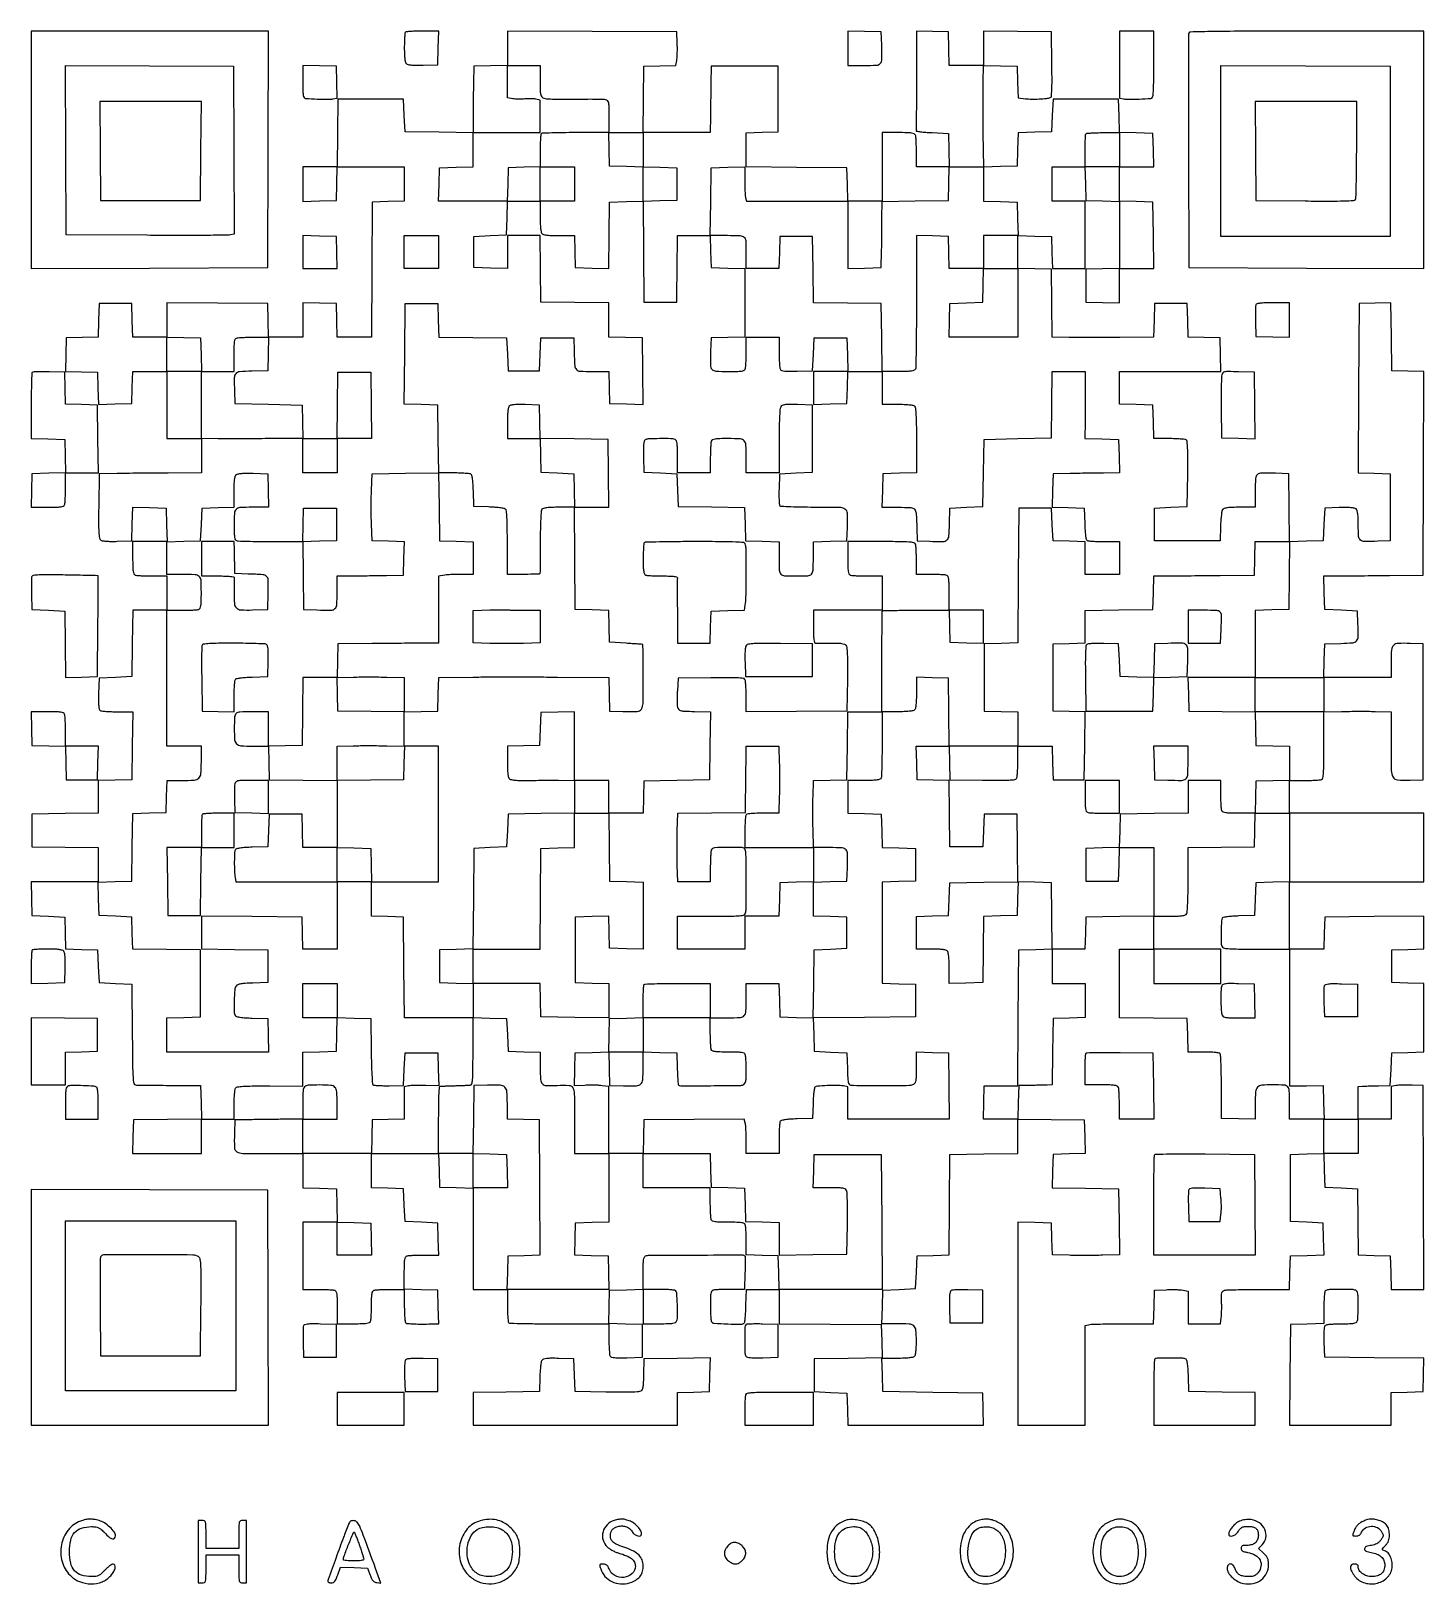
# Model space of a CAD drawing. Extents: x 179 to 1071, y 112 to 1107.
import ezdxf

# ---------------------------------------------------------------- set-up
doc = ezdxf.new("R2010")
doc.units = 0

msp = doc.modelspace()

# ---------------------------------------------------------------- linework, layer by layer
for points in [[(484, 1096.042444), (484, 1085.067663), (473.25, 1084.783832), (462.5, 1084.5), (462.296894, 1074, 0.001204), (462.215634, 1069.201565, 0.000693), (462.139675, 1063.420834, 0.000692), (462.079467, 1057.614495, 0.001158), (462.046894, 1052.730498), (462, 1041.960995), (440.25, 1042.230498), (418.5, 1042.5), (418, 1053), (417.5, 1063.5), (396.5, 1063.5), (375.5, 1063.5), (375.230498, 1041.75), (374.960995, 1020), (363.980498, 1020), (353, 1020), (353, 1008.966168), (353, 997.932337), (363.75, 998.216168), (374.5, 998.5), (374.783832, 1009.25), (375.067663, 1020), (396.533832, 1020), (418, 1020), (418, 1009.034983), (418, 998.069966), (407.75, 997.784983), (397.5, 997.5), (397.239377, 954.25), (396.978755, 911), (386.023209, 911), (375.067663, 911), (374.783832, 921.75), (374.5, 932.5), (363.75, 932.783832), (353, 933.067663), (353, 922.033832), (353, 911), (342.033832, 911), (331.067663, 911), (330.783832, 921.75), (330.5, 932.5), (298.25, 932.763853), (266, 933.027706), (266, 922.013853), (266, 911), (255.033832, 911), (244.067663, 911), (243.783832, 921.75), (243.5, 932.5), (233, 932.5), (222.5, 932.5), (222.216519, 921.784613), (221.933039, 911.069227), (211.716519, 910.784613), (201.5, 910.5), (201.216527, 899.785353), (200.933054, 889.070705), (211.216527, 888.785353), (221.5, 888.5), (221.785353, 878.216527), (222.070705, 867.933054), (232.785353, 868.216527), (243.5, 868.5), (243.784983, 878.75), (244.069966, 889), (255.034983, 889), (266, 889), (266, 867.5), (266, 846), (277, 846), (288, 846), (288, 835), (288, 824), (266.75, 823.905136, 0.000424), (257.77105, 823.857442, 0.000369), (248.364062, 823.792567, 0.000371), (239.851391, 823.721275, 0.001093), (234, 823.655136), (222.5, 823.5), (222.253211, 802.86978, 0.002561), (222.178964, 792.014527, 0.013605), (222.330311, 786.078371, 0.019355), (222.665987, 782.416086, 0.189202), (223.402495, 781.080922, 0.133197), (224.486751, 780.586428, 0.020577), (226.854336, 780.296368, 0.018855), (230.04817, 780.15878, 0.009058), (234.149285, 780.211141), (243.5, 780.5), (243.784171, 791.283485), (244.068343, 802.06697), (254.784171, 801.783485), (265.5, 801.5), (265.783832, 790.75), (266.067663, 780), (255.033832, 780), (244, 780), (244, 769.606989, 0.005351), (244.059586, 764.039857, 0.030363), (244.30265, 761.086379, 0.063068), (244.76761, 759.398405, 0.205218), (245.581787, 758.606989, 0.07203), (246.638111, 758.367894, 0.005915), (249.465525, 758.178303, 0.007831), (252.859224, 758.044305, 0.005951), (256.581787, 758), (266, 758), (266, 747), (266, 736), (255.019888, 736), (244.039775, 736), (243.769888, 714.75), (243.5, 693.5), (233, 693), (222.5, 692.5), (222.211769, 682.582645, 0.006827), (222.138177, 677.804805, 0.023663), (222.278982, 674.717063, 0.033714), (222.604266, 672.705135, 0.19692), (223.211769, 671.847958, 0.1155), (224.14022, 671.524336, 0.007563), (226.991374, 671.266219, 0.010658), (230.433419, 671.080712, 0.00774), (234.269502, 671.015313), (244.039005, 671), (243.769502, 649.25), (243.5, 627.5), (232.75, 627.216168), (222, 626.932337), (222, 616.486056), (222, 606.039775), (200.75, 605.769888), (179.5, 605.5), (179.5, 595), (179.5, 584.5), (200.75, 584.230112), (222, 583.960225), (222, 572.980112), (222, 562), (200.466168, 562), (178.932337, 562), (179.216168, 551.25), (179.5, 540.5), (190, 540), (200.5, 539.5), (200.784601, 529.284601), (201.069202, 519.069202), (211.284601, 518.784601), (221.5, 518.5), (222, 508), (222.5, 497.5), (233, 497), (243.5, 496.5), (243.763853, 464.25, 0.001079), (243.966459, 444.655721, 0.012324), (244.253444, 436.932968, 0.025919), (244.719556, 432.848116, 0.354104), (245.763853, 431.923472, 0.007944), (247.028212, 431.887856, 0.000193), (252.865007, 431.818467, 0.000421), (259.710528, 431.745494, 0.000286), (267.5, 431.673472), (287.5, 431.5), (287.783633, 420.769596), (288.067266, 410.039192), (266.283633, 409.769596), (244.5, 409.5), (244.216168, 398.75), (243.932337, 388), (265.966168, 388), (288, 388), (288, 399), (288, 410), (298.5, 410), (309, 410), (309.015313, 419.25, -0.009102), (309.087771, 422.898018, -0.012126), (309.294209, 426.206519, -0.009451), (309.583457, 428.938874, -0.110383), (309.943243, 429.942405, -0.218903), (311.144537, 430.722037, -0.020841), (314.714265, 431.090965, -0.014042), (320.635733, 431.28778, -0.002388), (331.92793, 431.291929), (353, 431.199047), (353, 442.065692), (353, 452.932337), (363.75, 453.216168), (374.5, 453.5), (374.784171, 464.283485), (375.068343, 475.06697), (385.784171, 474.783485), (396.5, 474.5), (396.770909, 453.546095, 0.004016), (396.943781, 445.299226, 0.006938), (397.237774, 438.444918, 0.002365), (397.593192, 432.670365, 0.242338), (397.994572, 432.003354, 0.120518), (398.711751, 431.770697, 0.00512), (401.392379, 431.600045, 0.008538), (404.600421, 431.483669, 0.005948), (408.223664, 431.45726), (417.5, 431.5), (418, 442), (418.5, 452.5), (429, 452.5), (439.5, 452.5), (439.781553, 441.974646), (440.063106, 431.449292), (431.781553, 431.621779, 0.00581), (428.409301, 431.652825, 0.006287), (425.124894, 431.6036, 0.005954), (422.311657, 431.49251, 0.030065), (420.75, 431.317678), (418, 430.841089), (418, 420.455528), (418, 410.069966), (407.75, 409.784983), (397.5, 409.5), (397.216168, 398.75), (396.932337, 388), (374.966168, 388), (353, 388), (353, 399), (353, 410), (364, 410), (375, 410), (375, 419.964816, 0.015777), (374.758098, 427.629172, 0.173437), (373.560664, 430.410356, 0.189066), (370.918788, 431.676954, 0.019365), (363.860941, 431.921333, 0.011758), (356.369469, 431.714288, 0.192925), (354.136409, 430.683902, 0.181131), (353.161007, 428.370024, 0.010141), (353, 420.432612), (353, 410), (342.25, 409.954554, 0.001152), (337.339105, 409.922475, 0.000664), (331.426562, 409.86237, 0.000664), (325.490286, 409.786257, 0.001111), (320.5, 409.704554), (309.5, 409.5), (309.204946, 401, 0.017378), (309.205453, 391.813808, 0.257598), (310.800938, 389.146345, 0.129107), (314.504163, 388.118547, 0.003484), (331.519052, 388), (353, 388), (353, 377.033832), (353, 366.067663), (363.75, 365.783832), (374.5, 365.5), (374.783832, 354.75), (375.067663, 344), (364.033832, 344), (353, 344), (353, 322.5), (353, 301), (362.418213, 301, -0.005951), (366.140776, 300.955695, -0.007831), (369.534475, 300.821697, -0.005915), (372.361889, 300.632106, -0.07203), (373.418213, 300.393011, -0.205218), (374.23239, 299.601595, -0.063068), (374.69735, 297.913621, -0.030363), (374.940414, 294.960143, -0.005351), (375, 289.393011), (375, 279), (385.393011, 279, 0.005351), (390.960143, 279.059586, 0.030363), (393.913621, 279.30265, 0.063068), (395.601595, 279.76761, 0.205218), (396.393011, 280.581787, 0.070701), (396.631706, 281.623534, 0.006434), (396.821697, 284.287222, 0.008233), (396.955664, 287.484808, 0.006352), (397, 290.974799, -0.006824), (397.063195, 295.605148, -0.03479), (397.312102, 298.167248, -0.070258), (397.783827, 299.656877, -0.191652), (398.581787, 300.393011, -0.070946), (399.626193, 300.631778, -0.006338), (402.31865, 300.821697, -0.008159), (405.550804, 300.955669, -0.006277), (409.081787, 301), (418, 301), (418, 290.559017, 0.008567), (418.069298, 286.514827, 0.013072), (418.281203, 283.01128, 0.007599), (418.575867, 280.125303, 0.228948), (418.957287, 279.526398, 0.121482), (420.247189, 279.110653, 0.007502), (424.297703, 278.887604, 0.010325), (429.338105, 278.790019, 0.00632), (435.283832, 278.872858), (440.067663, 279), (439.783832, 289.75), (439.5, 300.5), (428.75, 300.783832), (418, 301.067663), (418, 311.426843, -0.005377), (418.059651, 316.973908, -0.030446), (418.302822, 319.919034, -0.063217), (418.767927, 321.602718, -0.20495), (419.581787, 322.393011, -0.072102), (420.638915, 322.632129, -0.005887), (423.475801, 322.821697, -0.007809), (426.880803, 322.955696, -0.005929), (430.616771, 323), (440.069966, 323), (439.784983, 333.25), (439.5, 343.5), (429, 344), (418.5, 344.5), (418, 355), (417.5, 365.5), (407.25, 365.784983), (397, 366.069966), (397, 377.034983), (397, 388), (418.466168, 388), (439.932337, 388), (440.216168, 377.25), (440.5, 366.5), (451.25, 366.216168), (462, 365.932337), (462, 333.466168), (462, 301), (473, 301), (484, 301), (484, 290.559017, 0.008442), (484.068278, 286.515425, 0.012899), (484.277094, 283.013819, 0.007412), (484.56731, 280.126686, 0.229458), (484.9433, 279.535043, 0.133926), (485.747699, 279.297357, 0.000579), (494.879286, 279.115787, 0.002752), (505.278188, 278.978315, 0.001726), (517.4433, 278.926457), (549, 278.900863), (549.015313, 269.200431, 0.007794), (549.080717, 265.39082, 0.010719), (549.266219, 261.971084, 0.007639), (549.524392, 259.138906, 0.115305), (549.847958, 258.211769, 0.19692), (550.705135, 257.604266, 0.033714), (552.717063, 257.278982, 0.023663), (555.804805, 257.138177, 0.006827), (560.582645, 257.211769), (570.5, 257.5), (570.5, 268), (570.5, 278.5), (559.716515, 278.784171), (548.93303, 279.068343), (549.216515, 289.784171), (549.5, 300.5), (560.25, 300.783832), (571, 301.067663), (571, 290.033832), (571, 279), (581.393011, 279, 0.005013), (587.164804, 279.057865, 0.033261), (590.032973, 279.306717, 0.076808), (591.626287, 279.810711, 0.18836), (592.439901, 280.703981, 0.091423), (593.04084, 283.93179, 0.010941), (592.893965, 291.219109, 0.006559), (592.477375, 298.765248, 0.234499), (591.618492, 300.234687, 0.122219), (590.787958, 300.526562, 0.006455), (587.964495, 300.758058, 0.009848), (584.56653, 300.92538, 0.006984), (580.75, 300.984687), (571, 301), (571, 311.393011, -0.005351), (571.059586, 316.960143, -0.030363), (571.30265, 319.913621, -0.063068), (571.76761, 321.601595, -0.205218), (572.581787, 322.393011, -0.090721), (575.163116, 322.877312, -0.000363), (604.735819, 322.989344, -0.000184), (634.904728, 323.070625, -0.198215), (636.083333, 322.587487, -0.195794), (636.245504, 322.207851, -0.001928), (636.285267, 319.186075, -0.005961), (636.276071, 315.675605, -0.003785), (636.185662, 311.587487), (635.871323, 301), (626.517449, 301, 0.005991), (622.819538, 300.955691, 0.007872), (619.446625, 300.821697, 0.005967), (616.636623, 300.632065, 0.071896), (615.581787, 300.393011, 0.19467), (614.780298, 299.644942, 0.069116), (614.312224, 298.117276, 0.033827), (614.069372, 295.475625, 0.00643), (614.015313, 290.643011, 0.007669), (614.076382, 287.053884, 0.010583), (614.248778, 283.835561, 0.007462), (614.488346, 281.169118, 0.115963), (614.788585, 280.307836, 0.238871), (616.381675, 279.362557, 0.005895), (625.114481, 278.883699, 0.006457), (633.798042, 278.622444, 0.202967), (635.742197, 279.40648, 0.168511), (636.055932, 280.050871, 0.005297), (636.377571, 283.000591, 0.00977), (636.655412, 286.533658, 0.006555), (636.841025, 290.58095), (637.18205, 301), (647.591025, 301), (658, 301), (658, 290.013664), (658, 279.027329), (690.75, 278.763664), (723.5, 278.5), (723.783633, 267.769596), (724.067266, 257.039192), (702.283633, 256.769596), (680.5, 256.5), (680.5, 246), (680.5, 235.5), (691, 235), (701.5, 234.5), (701.784983, 224.25), (702.069966, 214), (745.569966, 214), (789.069966, 214), (788.784983, 224.25), (788.5, 234.5), (756.5, 235), (724.5, 235.5), (724.216168, 246.25), (723.932337, 257), (733.766168, 257, 0.008652), (738.054729, 257.074219, 0.018432), (741.362299, 257.311014, 0.019308), (743.798441, 257.671586, 0.151095), (744.8, 258.2, 0.146858), (745.316486, 259.159592, 0.020575), (745.681544, 261.407548, 0.019737), (745.923115, 264.406512, 0.010228), (746, 268.164816, 0.022717), (745.690615, 274.970845, 0.198526), (744.316092, 277.59305, 0.161505), (741.334541, 278.769374, 0.013886), (733.03191, 279), (723.932337, 279), (724.216168, 289.75), (724.5, 300.5), (735, 301), (745.5, 301.5), (746, 312), (746.5, 322.5), (756.736193, 322.784831), (766.972386, 323.069661), (767.236193, 355.284831), (767.5, 387.5), (789.25, 387.769502), (811, 388.039005), (811, 399.03939), (811, 410.039775), (832.25, 409.769888), (853.5, 409.5), (853.783473, 398.785353), (854.066946, 388.070705), (843.783473, 387.785353), (833.5, 387.5), (833.216371, 376.769986), (832.932742, 366.039971), (854.216371, 365.769986), (875.5, 365.5), (875.769629, 344.338997), (876.039257, 323.177994), (865.269629, 322.838997, -0.004764), (860.370632, 322.731502, -0.002808), (854.515836, 322.691718, -0.002808), (848.666157, 322.717677, -0.004802), (843.78428, 322.813661), (833.068561, 323.127322), (832.78428, 333.313661), (832.5, 343.5), (821.75, 343.783832), (811, 344.067663), (811, 279.033832), (811, 214), (832.5, 214), (854, 214), (854, 245.883369), (854, 277.766737), (856.25, 278.369714, -0.056178), (857.845984, 278.61027, -0.002325), (863.630687, 278.799577, -0.00401), (870.499162, 278.937273, -0.002833), (878.216168, 278.986345), (897.932337, 279), (898.216168, 289.75), (898.5, 300.5), (906, 300.80649, -0.008667), (909.109769, 300.879612, -0.00841), (912.251562, 300.846169, -0.008349), (915.012596, 300.724159, -0.030569), (916.75, 300.511177), (920, 299.909374), (920, 289.454687), (920, 279), (930.372192, 279), (940.744384, 279), (941.240606, 282.75, 0.020239), (941.413553, 284.643411, 0.007234), (941.511592, 287.354508, 0.007164), (941.533497, 290.334585, 0.008407), (941.466288, 293.158963, -0.00749), (941.364576, 297.127075, -0.066355), (941.576942, 298.861018, -0.160581), (942.184633, 299.803224, -0.104734), (943.347873, 300.395308, -0.05666), (944.884956, 300.625907, -0.002173), (950.659437, 300.807096, -0.003868), (957.506109, 300.939151, -0.002714), (965.216168, 300.986345), (984.932337, 301), (985.216168, 311.75), (985.5, 322.5), (996.284606, 322.784183), (1007.069211, 323.068365), (1006.784606, 333.284183), (1006.5, 343.5), (996, 344), (985.5, 344.5), (985.5, 366), (985.5, 387.5), (996.215829, 387.783485), (1006.931657, 388.06697), (1007.215829, 377.283485), (1007.5, 366.5), (1018, 366), (1028.5, 365.5), (1028.769787, 344.284765), (1029.039573, 323.069529), (1039.269787, 322.784765), (1049.5, 322.5), (1049.783832, 311.75), (1050.067663, 301), (1060.541073, 301), (1071.014483, 301), (1070.757242, 366.25), (1070.5, 431.5), (1063.5, 431.807779, 0.009375), (1060.58164, 431.88131, 0.008811), (1057.601562, 431.84799, 0.008811), (1054.961002, 431.725313, 0.029867), (1053.25, 431.512466), (1050, 430.909374), (1050, 420.454687), (1050, 410), (1039.5, 410), (1029, 410), (1029, 420.5), (1029, 431), (1031.75, 431.157695, -0.00512), (1033.274129, 431.229446, -0.001123), (1035.895313, 431.320057, -0.001169), (1038.92695, 431.410942, -0.001123), (1042, 431.48897), (1049.5, 431.662548), (1050, 442.081274), (1050.5, 452.5), (1060.75, 452.784983), (1071, 453.069966), (1071, 475), (1071, 496.930034), (1060.75, 497.215017), (1050.5, 497.5), (1050.5, 508), (1050.5, 518.5), (1060.75, 518.784983), (1071, 519.069966), (1071, 529.54903), (1071, 540.028094), (1039.25, 539.764047), (1007.5, 539.5), (1007.215017, 529.25), (1006.930034, 519), (995.965017, 519), (985, 519), (985, 540.5), (985, 562), (1028, 562), (1071, 562), (1071, 584), (1071, 606), (1028, 606), (985, 606), (985, 616.5), (985, 627), (994.418213, 627, 0.005951), (998.140776, 627.044305, 0.007831), (1001.534475, 627.178303, 0.005915), (1004.361889, 627.367894, 0.07203), (1005.418213, 627.606989, 0.258521), (1006.303556, 628.661473, 0.030129), (1006.724347, 631.825419, 0.015944), (1006.950407, 637.460692, 0.002052), (1007, 649.544605), (1007, 670.875232), (1018.25, 671.187616, -0.004056), (1023.301984, 671.286888, -0.002552), (1029.20625, 671.324862, -0.002561), (1035.015589, 671.302819, -0.004692), (1039.75, 671.216168), (1050, 670.932337), (1050, 650.001352, 0.004512), (1050.149268, 633.460947, 0.119427), (1051.260763, 629.210546, 0.256255), (1054.101324, 627.367397, 0.027276), (1062.259538, 627.209712), (1070.5, 627.5), (1070.5, 671), (1070.5, 714.5), (1062.259538, 714.790288, 0.017872), (1054.49937, 714.786195, 0.184841), (1051.608188, 713.557606, 0.185014), (1050.277655, 710.713153, 0.017911), (1050, 702.964816), (1050, 693), (1028.466168, 693), (1006.932337, 693), (1007.216168, 703.75), (1007.5, 714.5), (1017.7397, 714.784869, 0.013482), (1025.526579, 715.211819, 0.195806), (1027.939704, 716.432921, 0.179106), (1028.924926, 719.041159, 0.010944), (1028.796504, 727.503355), (1028.5, 735.5), (1018, 736), (1007.5, 736.5), (1007.216168, 747.25), (1006.932337, 758), (1017.216168, 758.073294, 0.000142), (1022.587834, 758.113108, 0.000042), (1030.794749, 758.176966, 0.000042), (1040.01437, 758.250267, 0.000046), (1049, 758.323294), (1070.5, 758.5), (1070.75723, 823.714937), (1071.014459, 888.929874), (1060.75723, 889.214937), (1050.5, 889.5), (1050.230401, 911.284767), (1049.960802, 933.069533), (1039.730401, 932.784767), (1029.5, 932.5), (1029.241404, 878.285078), (1028.982809, 824.070156), (1039.241404, 823.785078), (1049.5, 823.5), (1049.5, 802), (1049.5, 780.5), (1041.503355, 780.203496, -0.010302), (1033.027735, 780.063995, -0.171609), (1030.416421, 780.999636, -0.208477), (1029.229572, 783.30309, -0.016178), (1029, 790.396607, 0.007965), (1028.928446, 794.888058, 0.0251), (1028.681597, 797.889864, 0.036156), (1028.265468, 799.896087, 0.151461), (1027.600715, 800.916414, 0.132968), (1026.513859, 801.412685, 0.020746), (1024.150171, 801.703614, 0.018924), (1020.957683, 801.84141, 0.009044), (1016.850715, 801.788859), (1007.5, 801.5), (1007, 791), (1006.5, 780.5), (995.769596, 780.216367), (985.039192, 779.932734), (984.769596, 801.716367), (984.5, 823.5), (976, 823.795054, 0.009927), (967.034911, 823.928151, 0.179688), (964.397028, 822.933469, 0.203196), (963.211645, 820.50249, 0.01319), (963, 812.480948), (963, 802), (953.122445, 802, 0.00775), (948.534962, 801.92889, 0.021862), (945.338284, 801.689599, 0.027915), (943.144506, 801.30342, 0.163434), (942.162563, 800.695876, 0.131421), (941.722996, 799.740901, 0.010763), (941.312947, 797.000112, 0.013854), (940.980158, 793.65896, 0.010217), (940.790118, 789.945876), (940.5, 780.5), (919.5, 780.5), (898.5, 780.5), (898.5, 791), (898.5, 801.5), (909, 802), (919.5, 802.5), (919.77083, 823.428109, 0.002701), (919.849994, 833.928451, 0.012029), (919.714887, 840.091209, 0.012869), (919.427241, 844.095412, 0.230932), (918.77083, 845.162796, 0.115749), (917.853413, 845.482232, 0.007481), (915.019182, 845.73694, 0.010592), (911.598234, 845.920076, 0.007681), (907.783832, 845.984687), (898.067663, 846), (897.783832, 856.75), (897.5, 867.5), (886.75, 867.783832), (876, 868.067663), (876, 878.533832), (876, 889), (908.533832, 889), (941.067663, 889), (940.783832, 899.75), (940.5, 910.5), (930.283481, 910.784613), (920.066961, 911.069227), (919.783481, 921.784613), (919.5, 932.5), (909, 932.5), (898.5, 932.5), (898.216544, 921.78701), (897.933087, 911.074021), (876.216544, 910.78701, -0.001715), (867.115253, 910.697948, -0.001563), (857.727124, 910.667627, -0.001562), (849.335488, 910.692977, -0.00507), (843.769409, 910.783635), (833.038817, 911.06727), (832.769409, 932.783635), (832.5, 954.5), (821.75, 954.783832), (811, 955.067663), (811, 965.567663), (811, 976.067663), (821.75, 975.783832), (832.5, 975.5), (832.784983, 965.25), (833.069966, 955), (843.534983, 955), (854, 955), (854, 976.5), (854, 998), (843.5, 998), (833, 998), (833, 1009), (833, 1020), (843.466168, 1020), (853.932337, 1020), (854.216168, 1009.25), (854.5, 998.5), (865.25, 998.216168), (876, 997.932337), (876, 976.5), (876, 955.067663), (865.25, 954.783832), (854.5, 954.5), (854.5, 944), (854.5, 933.5), (865.25, 933.216168), (876, 932.932337), (876, 943.966168), (876, 955), (887.019888, 955), (898.039775, 955), (897.769888, 976.25), (897.5, 997.5), (886.75, 997.783832), (876, 998.067663), (876, 1009.033832), (876, 1020), (887.033832, 1020), (898.067663, 1020), (897.783832, 1030.75), (897.5, 1041.5), (886.783492, 1041.783492), (876.066984, 1042.066984), (875.783492, 1052.783492), (875.5, 1063.5), (854.5, 1063.493916), (833.5, 1063.487833), (833, 1052.993916), (832.5, 1042.5), (821.783492, 1042.216508), (811.066984, 1041.933016), (810.783492, 1031.216508), (810.5, 1020.5), (799.787362, 1020.216547), (789.074723, 1019.933095), (788.787362, 1041.716547, -0.001713), (788.698204, 1050.847332, -0.00156), (788.667888, 1060.26876, -0.00156), (788.69334, 1068.692178, -0.005051), (788.784171, 1074.283485), (789.068343, 1085.06697), (799.784171, 1084.783485), (810.5, 1084.5), (810.783489, 1074.385325), (811.066978, 1064.270649), (815.783489, 1063.730676, 0.026138), (819.756078, 1063.485157, 0.014191), (824.648724, 1063.57774, 0.012654), (829.254042, 1063.91271, 0.063402), (831.77036, 1064.487436, 0.287625), (832.434052, 1065.343504, 0.013077), (832.717666, 1069.211013, 0.012389), (832.851791, 1075.232179, 0.002627), (832.77036, 1085.726428), (832.5, 1106.5), (810.75, 1106.769502), (789, 1107.039005), (789, 1096.019502), (789, 1085), (778.033832, 1085), (767.067663, 1085), (766.783832, 1095.75), (766.5, 1106.5), (756.25, 1106.784983), (746, 1107.069966), (746, 1075.534983, -0.000742), (745.981983, 1063.391499, -0.001194), (745.926563, 1053.043089, -0.000182), (745.852142, 1043.863001, -0.078481), (745.75, 1043.25, 0.467395), (745.944235, 1042.935105, 0.005574), (748.657812, 1042.573438, 0.011648), (751.991074, 1042.245539, 0.006794), (756, 1042), (766.5, 1041.5), (766.783832, 1030.75), (767.067663, 1020), (756.533832, 1020), (746, 1020), (746, 1029.418213, 0.005951), (745.955695, 1033.140776, 0.007831), (745.821697, 1036.534475, 0.005915), (745.632106, 1039.361889, 0.07203), (745.393011, 1040.418213, 0.205218), (744.601595, 1041.23239, 0.063068), (742.913621, 1041.69735, 0.030363), (739.960143, 1041.940414, 0.005351), (734.393011, 1042), (724, 1042), (724, 1020), (724, 998), (713.033832, 998), (702.067663, 998), (701.783832, 1008.75), (701.5, 1019.5), (669.25, 1019.763853), (637, 1020.027706), (637, 1030.97887), (637, 1041.930034), (647.25, 1042.215017), (657.5, 1042.5), (657.5, 1063.5), (657.5, 1084.5), (636, 1084.5), (614.5, 1084.5), (614.347508, 1073.5, 0.000324), (614.282022, 1068.54442, 0.0002), (614.211168, 1062.720313, 0.000201), (614.1458, 1056.967406, 0.000362), (614.097508, 1052.25), (614, 1042), (592.480112, 1042), (570.960225, 1042), (571.230112, 1063.25), (571.5, 1084.5), (581.711169, 1084.784554), (591.922339, 1085.069109), (592.51766, 1088.284554, 0.030745), (592.728223, 1090.007609, 0.008296), (592.848074, 1092.758588, 0.008367), (592.880087, 1095.892769, 0.008581), (592.80649, 1099), (592.5, 1106.5), (538.25, 1106.758612), (484, 1107.017225)], [(418.666667, 1106.333333, 0.175801), (418.400534, 1105.764128, 0.005479), (418.195833, 1103.156801, 0.010096), (418.048318, 1100.033718, 0.006752), (418, 1096.455778, 0.008159), (418.071977, 1092.045061, 0.025371), (418.319499, 1089.082853, 0.036445), (418.73626, 1087.097914, 0.15069), (419.399285, 1086.083586, 0.132968), (420.486141, 1085.587315, 0.020746), (422.849829, 1085.296386, 0.018924), (426.042317, 1085.15859, 0.009044), (430.149285, 1085.211141), (439.5, 1085.5), (439.783832, 1096.25), (440.067663, 1107), (429.700498, 1107, 0.006002), (425.679249, 1106.951725, 0.009085), (422.182855, 1106.804167, 0.004491), (419.245758, 1106.600217, 0.178637)], [(702, 1096.033832), (702, 1085), (712.480948, 1085, 0.01319), (720.50249, 1085.211645, 0.203196), (722.933469, 1086.397028, 0.179688), (723.928151, 1089.034911, 0.009927), (723.795054, 1098), (723.5, 1106.5), (712.75, 1106.783832), (702, 1107.067663)], [(876, 1085.579455), (876, 1064.158911), (878.75, 1063.632373, 0.038072), (880.917975, 1063.386187, 0.013059), (884.080322, 1063.351877, 0.008361), (888.739368, 1063.50096, 0.002156), (896.25, 1063.899556, 0.318369), (897.249305, 1064.697425, 0.049975), (897.728483, 1067.320194, 0.018528), (897.956287, 1072.519324, 0.001684), (898, 1085.5), (898, 1107), (887, 1107), (876, 1107)], [(920.460009, 1105.75, 0.090591), (920.266358, 1104.709509, 0.000109), (920.198937, 1082.982812, 0.000984), (920.176611, 1058.652573, 0.000605), (920.241394, 1030), (920.5, 955.5), (995.75, 955.243674), (1071, 954.987348), (1071, 1030.993674), (1071, 1107), (995.968615, 1107, 0.000668), (957.448289, 1106.948566, 0.003471), (936.19131, 1106.744245, 0.001205), (921.475143, 1106.465155, 0.305157)], [(308.758677, 1030.77123), (309.017354, 977.04246), (306.758677, 976.494347, -0.057902), (304.987826, 976.276519, -0.000418), (290.035361, 976.188577, -0.001589), (272.903102, 976.156579, -0.001017), (253, 976.223117), (201.5, 976.5), (201.241383, 1030.758691), (200.982767, 1085.017383), (254.741383, 1084.758691), (308.5, 1084.5)], [(505, 1074.975249, 0.004012), (505.051374, 1068.57358, 0.051117), (505.334477, 1066.189521, 0.146112), (506.050754, 1064.91052, 0.102051), (507.454301, 1064.017375, 0.078711), (509.148436, 1063.662967, 0.004931), (514.268263, 1063.461849, 0.007179), (520.400442, 1063.369604, 0.005263), (527.204301, 1063.436568, -0.00294), (533.993608, 1063.534928, -0.004077), (540.080326, 1063.537679, -0.002561), (545.192472, 1063.472119, -0.050525), (546.75, 1063.286034, -0.137401), (548.014175, 1062.606911, -0.151409), (548.683772, 1061.393364, -0.047256), (548.951522, 1058.951681, -0.003695), (549, 1052.391592), (549, 1042), (560, 1042), (571, 1042), (571, 1031.033832), (571, 1020.067663), (581.75, 1019.783832), (592.5, 1019.5), (592.5, 1009), (592.5, 998.5), (581.736192, 998.216028), (570.972383, 997.932056), (571.236192, 965.716028), (571.5, 933.5), (582, 933.5), (592.5, 933.5), (592.628498, 944.5, -0.000013), (592.686515, 949.455578, -0.000008), (592.754941, 955.279687, -0.000008), (592.822714, 961.032592, -0.000014), (592.878498, 965.75), (593, 976), (603.480498, 976), (613.960995, 976), (614.230498, 997.75), (614.5, 1019.5), (625.25, 1019.783832), (636, 1020.067663), (636.013655, 1011.283832, 0.006226), (636.063072, 1007.755838, 0.007343), (636.200423, 1004.419313, 0.006519), (636.394183, 1001.610169, 0.045014), (636.630286, 1000.25), (637.233263, 998), (669.616631, 998), (702, 998), (702, 976.466168), (702, 954.932337), (712.75, 955.216168), (723.5, 955.5), (723.703106, 966, 0.001199), (723.784366, 970.795735, 0.000692), (723.860325, 976.567595, 0.000692), (723.920536, 982.361323, 0.00116), (723.953106, 987.230112), (724, 997.960225), (745.25, 998.230112), (766.5, 998.5), (766.783832, 1009.25), (767.067663, 1020), (778.033832, 1020), (789, 1020), (789, 1009.033832), (789, 998.067663), (799.75, 997.783832), (810.5, 997.5), (810.783832, 986.75), (811.067663, 976), (800.033832, 976), (789, 976), (789, 965.5), (789, 955), (800, 955), (811, 955), (811, 933), (811, 911), (788.966168, 911), (766.932337, 911), (767.216168, 921.75), (767.5, 932.5), (778, 933), (788.5, 933.5), (788.783832, 944.25), (789.067663, 955), (778.068815, 955), (767.069966, 955), (766.784983, 965.25), (766.5, 975.5), (756.25, 975.784983), (746, 976.069966), (746, 934.116771, -0.001353), (745.956185, 917.921126, -0.002133), (745.821697, 904.022676, -0.000508), (745.6397, 891.8563, -0.087833), (745.393011, 890.581787, -0.205218), (744.601595, 889.76761, -0.063068), (742.913621, 889.30265, -0.030363), (739.960143, 889.059586, -0.005351), (734.393011, 889), (724, 889), (724, 878.5), (724, 868), (733.8, 868, -0.008695), (738.071747, 867.925705, -0.018472), (741.369558, 867.688776, -0.019349), (743.799696, 867.328068, -0.150969), (744.8, 866.8, -0.175114), (745.391809, 865.538621, -0.00935), (745.721107, 861.052608, -0.010469), (745.937913, 854.609845, -0.003175), (746, 844.833832), (746, 824.067663), (735.25, 823.783832), (724.5, 823.5), (724.216168, 812.75), (723.932337, 802), (734.447116, 802, -0.011499), (742.465557, 801.81557, -0.199502), (744.783315, 800.724908, -0.170595), (745.829399, 798.245155, -0.007942), (746.24922, 789), (746.5, 780.5), (754.496645, 780.203496, 0.010944), (762.958841, 780.075074, 0.179106), (765.567079, 781.060296, 0.195806), (766.788181, 783.473421, 0.013482), (767.215131, 791.2603), (767.5, 801.5), (778, 802), (788.5, 802.5), (789, 824), (789.5, 845.5), (811, 846), (832.5, 846.5), (832.769888, 867.75), (833.039775, 889), (843.519888, 889), (854, 889), (854.085939, 878.25, -0.001811), (854.107325, 873.358659, -0.001065), (854.099253, 867.510163, -0.001065), (854.066278, 861.664958, -0.00182), (854.010583, 856.784596), (853.849288, 846.069192), (864.674644, 845.784596), (875.5, 845.5), (875.783832, 834.75), (876.067663, 824), (865.783832, 823.902492, 0.000364), (861.053323, 823.854198, 0.000202), (855.289626, 823.788832, 0.000202), (849.457936, 823.717977, 0.000327), (844.5, 823.652492), (833.5, 823.5), (833.216527, 812.785353), (832.933054, 802.070705), (843.216527, 801.785353), (853.5, 801.5), (853.788805, 791.535034, 0.00836), (853.987032, 787.199826, 0.019108), (854.315749, 783.944063, 0.01918), (854.737468, 781.589, 0.199883), (855.288805, 780.800347, 0.117226), (856.172107, 780.495095, 0.006962), (859.008274, 780.252233, 0.010173), (862.426877, 780.077211, 0.007309), (866.25, 780.015313), (876, 780), (876, 769.5), (876, 759), (865, 759), (854, 759), (854, 769.465017), (854, 779.930034), (843.75, 780.215017), (833.5, 780.5), (833, 791), (832.5, 801.5), (822, 801.5), (811.5, 801.5), (811.239403, 758.283724), (810.978805, 715.067448), (800.239403, 714.783724), (789.5, 714.5), (789.5, 693), (789.5, 671.5), (800.25, 671.216168), (811, 670.932337), (811, 659.966168), (811, 649), (821.966168, 649), (832.932337, 649), (833.216168, 638.25), (833.5, 627.5), (843.5, 627.5), (853.5, 627.5), (853.769404, 649.214803), (854.038809, 670.929605), (843.769404, 671.214803), (833.5, 671.5), (833.5, 693), (833.5, 714.5), (843.75, 714.784983), (854, 715.069966), (854, 725.515481), (854, 735.960995), (875.75, 736.230498), (897.5, 736.5), (897.783832, 747.25), (898.067663, 758), (908.283832, 758.075358, 0.000074), (913.654568, 758.115775, 0.000021), (921.961501, 758.179881, 0.000022), (931.327907, 758.252969, 0.000023), (940.5, 758.325358), (962.5, 758.5), (962.783832, 769.25), (963.067663, 780), (974.053334, 780), (985.039005, 780), (984.769502, 758.25), (984.5, 736.5), (973.75, 736.216168), (963, 735.932337), (963, 714.466168), (963, 693), (985, 693), (1007, 693), (1007, 682), (1007, 671), (984.966168, 671), (962.932337, 671), (963.216168, 660.25), (963.5, 649.5), (974.25, 649.216168), (985, 648.932337), (985, 638), (985, 627.067663), (974.25, 626.783832), (963.5, 626.5), (963.215017, 616.25), (962.930034, 606), (973.965017, 606), (985, 606), (985, 584.033832), (985, 562.067663), (974.25, 561.783832), (963.5, 561.5), (963, 551), (962.5, 540.5), (952.535034, 540.211195, 0.009511), (948.670117, 540.025556, 0.014281), (945.309486, 539.703374, 0.009082), (942.562304, 539.309784, 0.217526), (941.93078, 538.887999, 0.129433), (941.388051, 537.109211, 0.00508), (941.191523, 530.226224, 0.007264), (941.165665, 523.524343, 0.071956), (941.597272, 520.75, 0.259581), (942.636759, 519.752384, 0.044382), (945.438382, 519.276683, 0.018084), (950.763923, 519.045825, 0.00179), (963.567388, 519), (985, 519), (985, 475.205172), (985, 431.410344), (995.75, 431.455172), (1006.5, 431.5), (1006.783832, 420.75), (1007.067663, 410), (1018.033832, 410), (1029, 410), (1029, 399), (1029, 388), (1018, 388), (1007, 388), (1007, 399), (1007, 410), (996, 410), (985, 410), (985, 420.393011, 0.010683), (984.830492, 428.325588, 0.176701), (983.83503, 430.730054, 0.195954), (981.56354, 431.803537, 0.01362), (974.352471, 432, 0.019093), (967.160012, 431.725249, 0.187041), (964.469167, 430.438102, 0.174297), (963.248524, 427.627243, 0.016142), (963, 419.930985), (963, 409.932337), (952.25, 410.216168), (941.5, 410.5), (941.38082, 430.63382, 0.003169), (941.285248, 438.431055, 0.004865), (941.09401, 445.181209, 0.00179), (940.852713, 450.973759, 0.127779), (940.571803, 451.88382, 0.215139), (939.84812, 452.371943, 0.016162), (937.441145, 452.704426, 0.017883), (934.192825, 452.92951, 0.008355), (929.974815, 453), (920.067663, 453), (919.783832, 463.75), (919.5, 474.5), (897.75, 474.769502), (876, 475.039005), (876, 497.019502), (876, 519), (887, 519), (898, 519), (898, 529.519502), (898, 540.039005), (876.25, 539.769502), (854.5, 539.5), (854.215017, 529.25), (853.930034, 519), (843.465017, 519), (833, 519), (833, 508), (833, 497), (843.5, 497), (854, 497), (854, 486.034983), (854, 475.069966), (843.75, 474.784983), (833.5, 474.5), (833.230112, 453.25), (832.960225, 432), (829.730112, 431.884865, -0.002438), (828.003593, 431.831752, -0.000646), (825.24572, 431.763934, -0.000655), (822.108304, 431.694948, -0.000674), (819, 431.634865), (811.5, 431.5), (811.216168, 420.75), (810.932337, 410), (799.932337, 410), (788.932337, 410), (789.216168, 420.694019), (789.5, 431.388039), (800.239641, 431.401983), (810.979283, 431.415927), (811.239641, 474.957964), (811.5, 518.5), (822.269789, 518.784032), (833.039577, 519.068065), (832.769789, 540.284032), (832.5, 561.5), (821.784171, 561.783485), (811.068343, 562.06697), (810.784171, 551.283485), (810.5, 540.5), (799.76979, 540.216369), (789.03958, 539.932738), (788.76979, 518.716369), (788.5, 497.5), (777.75, 497.216168), (767, 496.932337), (767, 506.766168, 0.008652), (766.925781, 511.054729, 0.018432), (766.688986, 514.362299, 0.019308), (766.328414, 516.798441, 0.151095), (765.8, 517.8, 0.149044), (764.818776, 518.322729, 0.019949), (762.477016, 518.685484, 0.019071), (759.323492, 518.924518, 0.009379), (755.3, 519), (746, 519), (746, 529.465017), (746, 539.930034), (756.25, 540.215017), (766.5, 540.5), (767, 551), (767.5, 561.5), (789.269448, 561.769557), (811.038896, 562.039113), (810.769448, 583.769557), (810.5, 605.5), (800, 605.5), (789.5, 605.5), (789, 595), (788.5, 584.5), (778, 584.5), (767.5, 584.5), (767.230213, 605.715235), (766.960427, 626.930471), (756.730213, 627.215235), (746.5, 627.5), (746.216168, 638.25), (745.932337, 649), (756.485671, 649), (767.039005, 649), (766.769502, 670.75), (766.5, 692.5), (756.25, 692.784983), (746, 693.069966), (746, 683.234983, -0.008651), (745.925784, 678.94585, -0.018431), (745.688993, 675.637948, -0.019307), (745.328426, 673.201601, -0.151099), (744.8, 672.2, -0.150969), (743.799696, 671.671932, -0.019349), (741.369558, 671.311224, -0.018472), (738.071747, 671.074295, -0.008695), (733.8, 671), (724, 671), (724, 650.581787, -0.002771), (723.956005, 642.642891, -0.004125), (723.821697, 635.696775, -0.001841), (723.636631, 629.779435, -0.083055), (723.393011, 628.581787, -0.205218), (722.601595, 627.76761, -0.063068), (720.913621, 627.30265, -0.030363), (717.960143, 627.059586, -0.005351), (712.393011, 627), (702, 627), (702, 616.533832), (702, 606.067663), (712.75, 605.783832), (723.5, 605.5), (723.783492, 594.783492), (724.066984, 584.066984), (734.783492, 583.783492), (745.5, 583.5), (745.5, 573), (745.5, 562.5), (734.75, 562.216168), (724, 561.932337), (724, 529.5), (724, 497.067663), (734.75, 496.783832), (745.5, 496.5), (745.5, 486), (745.5, 475.5), (712.716307, 475.236293), (679.932615, 474.972585), (680.216307, 464.236293), (680.5, 453.5), (691, 453), (701.5, 452.5), (701.784983, 442.25, 0.004749), (702.000014, 436.486979, 0.035944), (702.322053, 433.78555, 0.096524), (702.873514, 432.416646, 0.235456), (703.784983, 431.879048, 0.015984), (711.880307, 431.567685, 0.003337), (726.085984, 431.570474, 0.001179), (741.257902, 431.710492, 0.082383), (743.75, 432.153638, 0.123199), (745.008675, 432.988283, 0.134742), (745.674281, 434.29143, 0.046951), (745.947817, 436.756317, 0.004172), (746, 443.010232), (746, 453.069966), (756.25, 452.784983), (766.5, 452.5), (766.769888, 431.25), (767.039775, 410), (734.519888, 410), (702, 410), (702, 420.420545), (702, 430.841089), (699.25, 431.308357, 0.040463), (695.032542, 431.678013, 0.013519), (688.836912, 431.551023, 0.007446), (682.604892, 431.161494, 0.178893), (681.042278, 430.442278, 0.158926), (680.649958, 429.670292, 0.008947), (680.278277, 426.975777, 0.013019), (679.971944, 423.696544, 0.009122), (679.790711, 419.990711), (679.5, 410.5), (669.535034, 410.211195, 0.00836), (665.199826, 410.012968, 0.019108), (661.944063, 409.684251, 0.01918), (659.589, 409.262532, 0.199883), (658.800347, 408.711195, 0.117226), (658.495095, 407.827893, 0.006962), (658.252233, 404.991726, 0.010173), (658.077211, 401.573123, 0.007309), (658.015313, 397.75), (658, 388), (647.5, 388), (637, 388), (636.986345, 396.75, 0.006281), (636.936692, 400.265925, 0.007386), (636.798642, 403.5942, 0.006578), (636.60383, 406.397543, 0.044847), (636.366531, 407.76217), (635.760372, 410.02434), (603.630186, 409.76217), (571.5, 409.5), (571.216168, 398.75), (570.932337, 388), (592.432337, 388), (613.932337, 388), (614.216168, 377.25), (614.5, 366.5), (625.216508, 366.216508), (635.933016, 365.933016), (636.216508, 355.216508), (636.5, 344.5), (647.25, 344.216168), (658, 343.932337), (658, 333.446666), (658, 322.960995), (679.75, 323.230498), (701.5, 323.5), (701.7597, 342.5, 0.002733), (701.820735, 349.94252, 0.003849), (701.787792, 356.579687, 0.002275), (701.69162, 362.167066, 0.052311), (701.490648, 363.75, 0.137575), (700.792742, 365.014712, 0.149123), (699.559113, 365.683932, 0.046631), (697.086247, 365.951531, 0.00365), (690.447116, 366), (679.932337, 366), (680.216168, 376.75), (680.5, 387.5), (702, 387.5), (723.5, 387.5), (723.760623, 344.25), (724.021245, 301), (713.760623, 300.982071, 0.000328), (708.971766, 300.970567, 0.00017), (702.989058, 300.950244, 0.000169), (696.841511, 300.925202, 0.000256), (691.5, 300.898901, -0.00095), (686.126456, 300.8799, -0.000606), (679.877126, 300.877256, -0.000609), (673.749596, 300.889554, -0.001134), (668.783832, 300.91683), (658.067663, 301), (657.783832, 311.75), (657.5, 322.5), (647.25, 322.784983), (637, 323.069966), (637, 331.953196, 0.006301), (636.955668, 335.470775, 0.008183), (636.821697, 338.691626, 0.00637), (636.631754, 341.374672, 0.070866), (636.393011, 342.418213, 0.204366), (635.605154, 343.231384, 0.063541), (633.93074, 343.696802, 0.030628), (631.003676, 343.940206, 0.005432), (625.5, 344, -0.005432), (619.996324, 344.059794, -0.030628), (617.06926, 344.303198, -0.063541), (615.394846, 344.768616, -0.204366), (614.606989, 345.581787, -0.07203), (614.367894, 346.638111, -0.005915), (614.178303, 349.465525, -0.007831), (614.044305, 352.859224, -0.005951), (614, 356.581787), (614, 366), (592.5, 366), (571, 366), (571, 377), (571, 388), (559.945774, 388), (548.891548, 388), (549.004205, 377.25, -0.001277), (549.043241, 372.324301, -0.000725), (549.066605, 366.363063, -0.000724), (549.072733, 360.357551, -0.001195), (549.058431, 355.283832), (549, 344.067663), (538.25, 343.783832), (527.5, 343.5), (527.215394, 333.284183), (526.930789, 323.068365), (537.715394, 322.784183), (548.5, 322.5), (548.783832, 311.75), (549.067663, 301), (539.283832, 300.989367, 0.000597), (534.647721, 300.978789, 0.000287), (528.702126, 300.954706, 0.000285), (522.499957, 300.922489, 0.000408), (517, 300.886304, -0.001173), (511.464508, 300.858358, -0.000792), (505.150999, 300.8513, -0.000798), (499.047262, 300.863891, -0.001591), (494.216168, 300.896937), (483.932337, 301), (484.216168, 311.75), (484.5, 322.5), (494.760596, 322.7851), (505.021193, 323.0702), (504.760596, 366.2851), (504.5, 409.5), (494.25, 409.784983), (484, 410.069966), (484, 419.999799, 0.018385), (483.714843, 427.752275, 0.190058), (482.352383, 430.578778, 0.180404), (479.390744, 431.792788, 0.01627), (471.243181, 431.788833), (462.5, 431.5), (462.230592, 409.784029), (461.961185, 388.068057), (472.730592, 387.784029), (483.5, 387.5), (483.783832, 376.75), (484.067663, 366), (473.033832, 366), (462, 366), (462, 377), (462, 388), (451, 388), (440, 388), (440, 409.5, -0.002563), (440.05508, 420.243671, -0.011865), (440.26612, 426.451758, -0.011396), (440.590559, 430.473335, -0.353429), (441.25, 431.136287, -0.01653), (442.082962, 431.199333, -0.001096), (444.482813, 431.296087, -0.001584), (447.344678, 431.396108, -0.001183), (450.5, 431.488906, 0.001146), (453.691423, 431.582527, 0.001417), (456.664062, 431.684983, 0.001162), (459.160667, 431.783926, 0.010522), (460.25, 431.852619, 0.311924), (461.249515, 432.675439, 0.049207), (461.727937, 435.319571, 0.018474), (461.956064, 440.533984, 0.001694), (462, 453.5), (462, 475), (440.013853, 475), (418.027706, 475), (417.763853, 507.25), (417.5, 539.5), (407.25, 539.784983), (397, 540.069966), (397, 551.034983), (397, 562), (386, 562), (375, 562), (375, 540.5), (375, 519), (364.034983, 519), (353.069966, 519), (352.784983, 529.25), (352.5, 539.5), (320.25, 539.763853), (288, 540.027706), (288, 529.533741), (288, 519.039775), (309.25, 518.769888), (330.5, 518.5), (330.5, 508), (330.5, 497.5), (321, 497.224459, 0.007256), (316.117316, 497.011887, 0.030165), (313.191066, 496.663989, 0.052369), (311.340539, 496.125269, 0.135585), (310.25, 495.28333, 0.144855), (309.348886, 492.860719, 0.011182), (309.026255, 485.856693, 0.011508), (309.021677, 478.858373, 0.136783), (309.800347, 476.288805, 0.199883), (310.589, 475.737468, 0.01918), (312.944063, 475.315749, 0.019108), (316.199826, 474.987032, 0.00836), (320.535034, 474.788805), (330.5, 474.5), (330.783832, 463.75), (331.067663, 453), (298.533832, 453), (266, 453), (266, 463.966168), (266, 474.932337), (276.75, 475.216168), (287.5, 475.5), (287.5, 497), (287.5, 518.5), (265.784769, 518.769405), (244.069538, 519.038811), (243.784769, 529.269405), (243.5, 539.5), (233, 540), (222.5, 540.5), (222.216515, 551.215829), (221.93303, 561.931657), (232.716515, 562.215829), (243.5, 562.5), (243.769409, 584.216365), (244.038817, 605.93273), (254.769409, 606.216365), (265.5, 606.5), (265.784983, 616.75), (266.069966, 627), (275.100725, 627, 0.014587), (283.472123, 627.244278, 0.174853), (286.396268, 628.496301, 0.189568), (287.725975, 631.282014, 0.017666), (288, 639.035184), (288, 649), (277, 649), (266, 649), (266, 692.5), (266, 736), (275.418213, 736, 0.005951), (279.140776, 736.044305, 0.007831), (282.534475, 736.178303, 0.005915), (285.361889, 736.367894, 0.07203), (286.418213, 736.606989, 0.204289), (287.231292, 737.394524, 0.063584), (287.696752, 739.067717, 0.030653), (287.940187, 741.9924, 0.005439), (288, 747.490357, 0.013692), (287.785065, 755.338074, 0.203074), (286.600739, 757.756007, 0.170782), (283.948201, 758.804211, 0.009119), (274.75, 758.986345), (266, 759), (266, 769.466168), (266, 779.932337), (276.75, 780.216168), (287.5, 780.5), (288, 791), (288.5, 801.5), (298.75, 801.784983), (309, 802.069966), (309, 811.912538, -0.007384), (309.070251, 816.669073, -0.024242), (309.315039, 819.800587, -0.035197), (309.72913, 821.876937, -0.153913), (310.399285, 822.916414, -0.132968), (311.486141, 823.412685, -0.020746), (313.849829, 823.703614, -0.018924), (317.042317, 823.84141, -0.009044), (321.149285, 823.788859), (330.5, 823.5), (330.783832, 812.75), (331.067663, 802), (320.650463, 802, 0.012837), (312.706871, 801.796023, 0.196334), (310.271039, 800.652015, 0.177295), (309.204591, 798.079841, 0.010105), (309.013655, 789.356989, 0.008044), (309.072875, 785.248008, 0.034257), (309.315411, 782.805846, 0.062591), (309.758086, 781.335802, 0.199296), (310.486748, 780.643459, 0.083603), (311.620903, 780.414038, 0.001647), (317.552689, 780.239134, 0.003892), (324.497424, 780.111341, 0.002596), (332.453238, 780.068187), (352.93298, 780.063435), (353.21649, 790.781717), (353.5, 801.5), (364, 801.5), (374.5, 801.5), (374.5, 791), (374.5, 780.5), (363.730592, 780.215971), (352.961185, 779.931943), (353.230592, 758.215971), (353.5, 736.5), (362, 736.204946, 0.009927), (370.965089, 736.071849, 0.179688), (373.602972, 737.066531, 0.203196), (374.788355, 739.49751, 0.01319), (375, 747.519052), (375, 758), (385.25, 758.097508, 0.000362), (389.967406, 758.1458, 0.000201), (395.720312, 758.211168, 0.0002), (401.54442, 758.282022, 0.000324), (406.5, 758.347508), (417.5, 758.5), (417.783473, 769.214647), (418.066946, 779.929295), (407.783473, 780.214647), (397.5, 780.5), (397, 791.25, -0.007319), (396.844124, 796.143845, -0.004301), (396.79375, 802, -0.004301), (396.844124, 807.856155, -0.007319), (397, 812.75), (397.5, 823.5), (418.769447, 823.769944), (440.038894, 824.039889), (439.769447, 845.769944), (439.5, 867.5), (428.736192, 867.783972), (417.972383, 868.067944), (418.236192, 900.283972), (418.5, 932.5), (429, 932.5), (439.5, 932.5), (439.783635, 921.769409), (440.06727, 911.038817), (461.783635, 910.769409), (483.5, 910.5), (484, 900), (484.5, 889.5), (494.5, 889.5), (504.5, 889.5), (505, 900), (505.5, 910.5), (516, 910.5), (526.5, 910.5), (526.75078, 902, 0.00791), (527.169844, 892.758359, 0.16988), (528.211961, 890.277494, 0.200101), (530.521931, 889.185537, 0.01165), (538.484069, 889), (548.930034, 889), (549.215017, 878.75), (549.5, 868.5), (560.269987, 868.215966), (571.039973, 867.931931), (570.769987, 889.215966), (570.5, 910.5), (559.75, 910.783832), (549, 911.067663), (549, 922.014329), (549, 932.960995), (527.25, 933.230498), (505.5, 933.5), (505.230112, 954.75), (504.960225, 976), (494.480112, 976), (484, 976), (484, 965.466168), (484, 954.932337), (473.25, 955.216168), (462.5, 955.5), (462.5, 965.5), (462.5, 975.5), (473, 976), (483.5, 976.5), (483.783832, 987.25), (484.067663, 998), (462, 998), (439.932337, 998), (440.216168, 1008.75), (440.5, 1019.5), (451.25, 1019.783832), (462, 1020.067663), (462, 1031.033832), (462, 1042), (483.5, 1042), (505, 1042), (505, 1052.420545), (505, 1062.841089), (502.25, 1063.42771, 0.03346), (500.897554, 1063.622814, 0.013921), (499.054053, 1063.712362, 0.013701), (497.067468, 1063.699044, 0.017236), (495.231884, 1063.572975, -0.017663), (493.343714, 1063.444913, -0.012089), (491.194724, 1063.427247, -0.012199), (489.120656, 1063.510989, -0.024036), (487.481884, 1063.696653), (484, 1064.261685), (484, 1074.630842), (484, 1085), (494.5, 1085), (505, 1085)], [(353, 1074.533832, 0.004197), (353.05112, 1068.444422, 0.036594), (353.293917, 1065.752312, 0.108199), (353.820894, 1064.427778, 0.233944), (354.75, 1063.899556, 0.002177), (362.268946, 1063.500834, 0.008454), (366.930668, 1063.352924, 0.01324), (370.097501, 1063.389877, 0.037859), (372.284023, 1063.639846), (375.068047, 1064.173856), (374.784023, 1074.336928), (374.5, 1084.5), (363.75, 1084.783832), (353, 1085.067663)], [(1049.5, 1030), (1049.5, 975.5), (995.211905, 975.5), (940.92381, 975.5), (940.942857, 1025.75, -0.000032), (940.951538, 1045.331386, -0.000047), (940.961905, 1062.563467, -0.000022), (940.972765, 1077.239555, -0.00086), (940.980952, 1080.508612), (941, 1085.017225), (995.25, 1084.758612), (1049.5, 1084.5)], [(963.235953, 1030.25), (963.5, 998.5), (994.93202, 998.235498, 0.001697), (1010.901959, 998.155315, 0.00816), (1019.995146, 998.288929, 0.006635), (1026.009704, 998.555446, 0.241447), (1027.166708, 999.235498, 0.134731), (1027.492293, 1000.296498, 0.001088), (1027.738089, 1009.161365, 0.003824), (1027.920853, 1019.372002, 0.002438), (1027.984687, 1031.25), (1028, 1062), (995.485953, 1062), (962.971906, 1062)], [(505.666667, 1041.333333, 0.178487), (505.399824, 1040.754775, 0.004542), (505.195833, 1037.83736, 0.009139), (505.048278, 1034.363183, 0.006042), (505, 1030.368316), (505, 1020.069966), (494.75, 1019.784983), (484.5, 1019.5), (484.216168, 1008.75), (483.932337, 998), (494.466168, 998), (505, 998), (505, 988.2, 0.008695), (505.074295, 983.928253, 0.018472), (505.311224, 980.630442, 0.019349), (505.671932, 978.200304, 0.150969), (506.2, 977.2, 0.150838), (507.199003, 976.672291, 0.019392), (509.622935, 976.311444, 0.018513), (512.910654, 976.074375, 0.00874), (517.165017, 976), (526.930034, 976), (527.215017, 965.75), (527.5, 955.5), (538.230014, 955.216371), (548.960029, 954.932742), (549.230014, 976.216371), (549.5, 997.5), (560.25, 997.783832), (571, 998.067663), (571, 1009), (571, 1019.932337), (560.25, 1020.216168), (549.5, 1020.5), (549.216168, 1031.25), (548.932337, 1042), (527.632835, 1042, 0.002928), (519.419844, 1041.951908, 0.004657), (512.394229, 1041.804167, 0.001225), (506.288613, 1041.603887, 0.189769)], [(876, 1031), (876, 1020), (865, 1020), (854, 1020), (854, 1030.333333, -0.006022), (854.048276, 1034.341612, -0.009111), (854.195833, 1037.827083, -0.004516), (854.399803, 1040.754503, -0.178563), (854.666667, 1041.333333, -0.178563), (855.245497, 1041.600197, -0.004516), (858.172917, 1041.804167, -0.009111), (861.658388, 1041.951724, -0.006022), (865.666667, 1042), (876, 1042)], [(614.215017, 965.75), (614.5, 955.5), (625.25, 955.216168), (636, 954.932337), (636, 933), (636, 911.067663), (625.25, 910.783832), (614.5, 910.5), (614.204946, 902, 0.009877), (614.071064, 893.0422, 0.178526), (615.059359, 890.401672, 0.204134), (617.477762, 889.21372, 0.013466), (625.412063, 889, 0.005366), (630.967894, 889.059622, 0.03041), (633.916669, 889.302747, 0.063152), (635.602227, 889.767789, 0.205067), (636.393011, 890.581787, 0.07203), (636.632106, 891.638111, 0.005915), (636.821697, 894.465525, 0.007831), (636.955695, 897.859224, 0.005951), (637, 901.581787), (637, 911), (647.5, 911), (658, 911), (658.015313, 901.25, 0.007755), (658.080714, 897.421391, 0.010675), (658.266219, 893.985645, 0.007585), (658.524351, 891.139851, 0.115445), (658.847958, 890.211769, 0.19692), (659.705135, 889.604266, 0.033714), (661.717063, 889.278982, 0.023663), (664.804805, 889.138177, 0.006827), (669.582645, 889.211769), (679.5, 889.5), (680, 900), (680.5, 910.5), (691, 910.5), (701.5, 910.5), (701.783832, 899.75), (702.067663, 889), (691.033832, 889), (680, 889), (680, 878.466168), (680, 867.932337), (690.75, 868.216168), (701.5, 868.5), (701.784983, 878.75), (702.069966, 889), (713.054485, 889), (724.039005, 889), (723.769502, 910.75), (723.5, 932.5), (701.769831, 932.769447), (680.039662, 933.038894), (679.769831, 954.269447), (679.5, 975.5), (669, 975.5), (658.5, 975.5), (658.215017, 965.25), (657.930034, 955), (647.465017, 955), (637, 955), (636.9181, 957.75, -0.00733), (636.896396, 959.18603, -0.002185), (636.904983, 961.378505, -0.002191), (636.936179, 963.841122, -0.002367), (636.988454, 966.240655, 0.019485), (636.908969, 972.625098, 0.213217), (635.770791, 974.857146, 0.16104), (633.177293, 975.832635, 0.010106), (624.897629, 976), (613.930034, 976)], [(963.428774, 931.674983, 0.081654), (963.239658, 930.758353, 0.005045), (963.154817, 927.970602, 0.007376), (963.136178, 924.631743, 0.005394), (963.210159, 920.924983), (963.5, 911.5), (974.25, 911.216168), (985, 910.932337), (985, 921.966168), (985, 933), (974.468615, 933, 0.00619), (969.342601, 932.936534, 0.023677), (966.157558, 932.706476, 0.034741), (964.150647, 932.322788, 0.241018)], [(287.783832, 899.75), (288.067663, 889), (298.533832, 889), (309, 889), (309, 899.393011, -0.005351), (309.059586, 904.960143, -0.030363), (309.30265, 907.913621, -0.063068), (309.76761, 909.601595, -0.205218), (310.581787, 910.393011, -0.0721), (311.638889, 910.632128, -0.005887), (314.475463, 910.821697, -0.007809), (317.880092, 910.955696, -0.00593), (321.615619, 911), (331.067663, 911), (330.783832, 900.25), (330.5, 889.5), (320.2603, 889.215131, 0.013482), (312.473421, 888.788181, 0.195806), (310.060296, 887.567079, 0.179106), (309.075074, 884.958841, 0.010944), (309.203496, 876.496645), (309.5, 868.5), (331, 868), (352.5, 867.5), (352.783832, 856.75), (353.067663, 846), (364.013944, 846), (374.960225, 846), (375.230112, 867.25), (375.5, 888.5), (386, 888.5), (396.5, 888.5), (396.769888, 867.25), (397.039775, 846), (386.019888, 846), (375, 846), (375, 835), (375, 824), (364, 824), (353, 824), (353, 835.011188), (353, 846.022376), (331.25, 845.967297, -0.000286), (322.134479, 845.949432, -0.000261), (312.73125, 845.94129, -0.000261), (304.325669, 845.942779, -0.000846), (298.75, 845.956109), (288, 846), (288, 867.5), (288, 889), (277, 889), (266, 889), (266, 900.033832), (266, 911.067663), (276.75, 910.783832), (287.5, 910.5)], [(179.699448, 888.366114, 0.189022), (179.415897, 887.716854, 0.001401), (179.205463, 881.762276, 0.004986), (179.050471, 874.890697, 0.003145), (179, 866.867165), (179, 846.067663), (189.75, 845.783832), (200.5, 845.5), (200.783485, 834.784171), (201.06697, 824.068343), (190.283485, 823.784171), (179.5, 823.5), (179.216168, 812.75), (178.932337, 802), (189.359179, 802, 0.005326), (194.946379, 802.059521, 0.03028), (197.908208, 802.302479, 0.062919), (199.600474, 802.767294, 0.205485), (200.393011, 803.581787, 0.07203), (200.632106, 804.638111, 0.005915), (200.821697, 807.465525, 0.007831), (200.955695, 810.859224, 0.005951), (201, 814.581787), (201, 824), (211.519502, 824), (222.039005, 824), (221.769502, 845.75), (221.5, 867.5), (211.284601, 867.784601), (201.069202, 868.069202), (200.784601, 878.284601), (200.5, 888.5), (190.449448, 888.782781, 0.006672), (186.547259, 888.840477, 0.010046), (183.145783, 888.777033, 0.005301), (180.300668, 888.636532, 0.183378)], [(941.560251, 886.784677, 0.048013), (941.371185, 885.183272, 0.002129), (941.274366, 879.589874, 0.003577), (941.235196, 872.944989, 0.002547), (941.282496, 865.5), (941.5, 846.5), (952.269987, 846.215966), (963.039973, 845.931931), (962.769987, 867.215966), (962.5, 888.5), (952.277755, 888.784677, 0.003497), (945.709629, 888.921621, 0.049626), (943.371751, 888.721672, 0.165503), (942.217199, 888.072038, 0.129917)], [(485.234424, 866.834424, 0.148037), (484.682905, 865.804059, 0.021532), (484.312981, 863.428249, 0.019339), (484.074077, 860.149401, 0.008515), (484, 855.8), (484, 846), (494.466168, 846), (504.932337, 846), (505.216168, 835.25), (505.5, 824.5), (516, 824), (526.5, 823.5), (526.783832, 812.75), (527.067663, 802), (517.156276, 802, 0.007702), (512.546618, 801.928989, 0.021862), (509.341808, 801.689708, 0.028009), (507.145387, 801.30307, 0.163387), (506.160821, 800.693778, 0.155408), (505.66688, 799.472649, 0.006131), (505.355675, 794.598731, 0.008974), (505.139753, 788.166245, 0.003835), (505.071438, 779.560173, -0.0014), (505.048047, 771.937084, -0.002283), (504.980557, 765.469956, -0.000297), (504.890913, 759.722677, -0.194708), (504.769517, 759.436184, -0.191225), (504.277437, 759.223765, -0.000566), (497.164741, 759.021061, -0.003569), (490.643318, 758.889164, -0.011118), (486.25, 758.929363), (484, 759), (484, 779.377555, 0.002907), (483.940944, 789.535727, 0.012268), (483.720722, 795.623041, 0.013838), (483.368596, 799.597372, 0.192846), (482.695876, 800.837437, 0.131421), (481.740901, 801.277004, 0.010763), (479.000112, 801.687053, 0.013854), (475.65896, 802.019842, 0.010217), (471.945876, 802.209882), (462.5, 802.5), (462.211195, 812.464966, 0.00836), (462.012968, 816.800174, 0.019108), (461.684251, 820.055937, 0.01918), (461.262532, 822.411, 0.199883), (460.711195, 823.199653, 0.117278), (459.827555, 823.50492, 0.006942), (456.985997, 823.747767, 0.010156), (453.561095, 823.92279, 0.007295), (449.730498, 823.984687), (439.960995, 824), (440.230498, 802.25), (440.5, 780.5), (451.25, 780.216168), (462, 779.932337), (462, 769.466168), (462, 759), (458.25, 758.898683, -0.005838), (456.574583, 758.872988, -0.003769), (454.633886, 758.880515, -0.003788), (452.736457, 758.916559, -0.007136), (451.205782, 758.97911, 0.020277), (449.661302, 759.001609, 0.010258), (447.71723, 758.911147, 0.010171), (445.710593, 758.735408, 0.014919), (443.955782, 758.492529), (440, 757.824204), (440, 736.412102), (440, 715), (429.75, 714.940931, 0.000386), (424.365363, 714.905745, 0.000111), (416.048438, 714.843127, 0.000112), (406.674575, 714.76836, 0.00012), (397.5, 714.690931), (375.5, 714.5), (375.216168, 703.75), (374.932337, 693), (363.985671, 693), (353.039005, 693), (352.769502, 671.25), (352.5, 649.5), (341.75, 649.216168), (331, 648.932337), (331, 659.966168), (331, 671), (320.567388, 671, 0.010141), (312.629976, 670.838993, 0.181131), (310.316098, 669.863591, 0.192925), (309.285712, 667.630531, 0.011758), (309.078667, 660.139059, 0.01934), (309.322607, 653.083722, 0.188726), (310.587126, 650.441055, 0.173695), (313.363624, 649.242635, 0.01588), (321.001352, 649), (330.932337, 649), (331.216168, 638.25), (331.5, 627.5), (353.25, 627.230498), (375, 626.960995), (375, 605.480498), (375, 584), (364.033832, 584), (353.067663, 584), (352.783832, 594.75), (352.5, 605.5), (342, 605.5), (331.5, 605.5), (331, 595), (330.5, 584.5), (320.535034, 584.211195, 0.008364), (316.200526, 584.012965, 0.019097), (312.944049, 583.684195, 0.019162), (310.58782, 583.262426, 0.199573), (309.798145, 582.711195, 0.133772), (309.244945, 580.931983, 0.006972), (309.114806, 574.891145, 0.011772), (309.210966, 568.862145, 0.034857), (309.661717, 564.75), (310.158911, 562), (342.579455, 562), (375, 562), (375, 573.033832), (375, 584.067663), (385.75, 583.783832), (396.5, 583.5), (396.783832, 572.75), (397.067663, 562), (418.533832, 562), (440, 562), (440, 605.5), (440, 649), (429, 649), (418, 649), (418, 659.966168), (418, 670.932337), (428.75, 671.216168), (439.5, 671.5), (439.783635, 682.230591), (440.06727, 692.961183), (461.783635, 693.230591, -0.002215), (472.390654, 693.315183, -0.000918), (486.731271, 693.339686, -0.000908), (502.100733, 693.309812, -0.001172), (516.216435, 693.223659), (548.932871, 692.947318), (549.216435, 682.223659), (549.5, 671.5), (558, 671.204946, 0.016959), (567.18796, 671.197749, 0.255404), (569.847483, 672.767634, 0.131484), (570.879648, 676.412428, 0.003624), (571, 693.019052, 0.001116), (570.982022, 701.072564, 0.001845), (570.926563, 707.872842, 0.000153), (570.852586, 713.960269, 0.282852), (570.75, 714.122536, 0.096572), (570.540448, 714.178998, 0.000246), (567.489062, 714.393395, 0.001536), (564.043335, 714.623158, 0.000955), (560, 714.872536), (549.5, 715.5), (549.215387, 725.716519), (548.930773, 735.933039), (538.215387, 736.216519), (527.5, 736.5), (527.236336, 769.25), (526.972671, 802), (538.005838, 802), (549.039005, 802), (548.769502, 823.75), (548.5, 845.5), (526.783635, 845.769409), (505.06727, 846.038817), (504.783635, 856.769409), (504.5, 867.5), (495.484424, 867.784424, 0.008771), (491.360229, 867.84215, 0.022222), (488.366666, 867.698401, 0.027716), (486.2536, 867.383717, 0.146572)], [(659.054214, 866.1013, 0.105878), (658.600742, 864.526838, 0.005413), (658.287677, 859.193421, 0.007789), (658.069626, 852.429663, 0.004162), (658, 844.065741), (658, 824), (647.5, 824), (637, 824), (636.986345, 832.75, 0.009119), (636.804211, 841.948201, 0.170782), (635.756007, 844.600739, 0.203074), (633.338074, 845.785065, 0.013692), (625.490357, 846, 0.005439), (619.9924, 845.940187, 0.030653), (617.067717, 845.696752, 0.063584), (615.394524, 845.231292, 0.204289), (614.606989, 844.418213, 0.07203), (614.367894, 843.361889, 0.005915), (614.178303, 840.534475, 0.007831), (614.044305, 837.140776, 0.005951), (614, 833.418213), (614, 824), (603.5, 824), (593, 824), (593, 834.393011, 0.005351), (592.940414, 839.960143, 0.030363), (592.69735, 842.913621, 0.063068), (592.23239, 844.601595, 0.205218), (591.418213, 845.393011, 0.086967), (588.614274, 845.94073, 0.00799), (581.496097, 845.96517, 0.00622), (574.244444, 845.783942, 0.132759), (572.211769, 845.152042, 0.19692), (571.604266, 844.294865, 0.033714), (571.278982, 842.282937, 0.023663), (571.138177, 839.195195, 0.006827), (571.211769, 834.417355), (571.5, 824.5), (582, 824), (592.5, 823.5), (593, 813), (593.5, 802.5), (614.716369, 802.23021), (635.932738, 801.96042), (636.216369, 791.23021), (636.5, 780.5), (647.25, 780.216168), (658, 779.932337), (658, 769.573157, 0.010989), (658.174156, 761.649698, 0.180952), (659.192413, 759.254544, 0.192337), (661.509006, 758.190001, 0.01268), (669, 758, 0.01268), (676.490994, 758.190001, 0.192337), (678.807587, 759.254544, 0.180952), (679.825844, 761.649698, 0.010989), (680, 769.573157), (680, 779.932337), (690.75, 780.216168), (701.5, 780.5), (701.795054, 789, 0.016725), (701.806524, 798.158575, 0.254284), (700.256004, 800.803638, 0.132723), (696.655435, 801.833829, 0.003692), (680.309379, 801.954545, -0.003895), (672.326681, 802.016725, -0.006099), (665.462596, 802.207432, -0.002082), (659.569903, 802.467689, -0.186389), (658.784563, 802.815437, -0.177272), (658.453305, 803.529235, -0.007622), (658.261207, 806.335043, -0.012222), (658.1639, 809.727848, -0.008324), (658.211836, 813.588164), (658.5, 823.5), (669, 824), (679.5, 824.5), (679.5, 846), (679.5, 867.5), (669.804214, 867.785558, 0.004922), (664.072513, 867.89791, 0.041315), (661.493115, 867.709725, 0.103221), (660.034994, 867.15901, 0.128846)], [(288, 769), (288, 758), (298.5, 758, -0.006012), (303.541273, 757.939386, -0.023419), (306.651777, 757.718556, -0.034052), (308.572581, 757.35754, -0.325984), (309.070637, 756.75, -0.014814), (309.092806, 755.923743, -0.001037), (309.081503, 753.605455, -0.001469), (309.054161, 750.840669, -0.001106), (309.008434, 747.800487, 0.019124), (309.164989, 740.343372, 0.185881), (310.449256, 737.519281, 0.18469), (313.300283, 736.276188, 0.018838), (320.804214, 736.214442), (330.5, 736.5), (330.783553, 747.222527, 0.010992), (330.820152, 755.43543, 0.202285), (329.787687, 757.767985, 0.175254), (327.337791, 758.826727, 0.00786), (318, 759.24922), (309.5, 759.5), (309.395178, 764.5, 0.000547), (309.344591, 766.793283, 0.000309), (309.278501, 769.573437, 0.000308), (309.208383, 772.377327, 0.000507), (309.145178, 774.75), (309, 780), (298.5, 780), (288, 780)], [(702, 769.606989, 0.005351), (702.059586, 764.039857, 0.030363), (702.30265, 761.086379, 0.063068), (702.76761, 759.398405, 0.205218), (703.581787, 758.606989, 0.07203), (704.638111, 758.367894, 0.005915), (707.465525, 758.178303, 0.007831), (710.859224, 758.044305, 0.005951), (714.581787, 758), (724, 758), (724, 747), (724, 736), (702, 736), (680, 736), (680, 725.5, 0.006005), (680.060567, 720.457419, 0.023438), (680.281335, 717.348344, 0.034149), (680.642374, 715.429997, 0.326874), (681.25, 714.933947, 0.013822), (682.092772, 714.912745, 0.000813), (684.653391, 714.923287, 0.001229), (687.702835, 714.948297, 0.000905), (691.080692, 714.990414, -0.008598), (695.266221, 714.978201, -0.028344), (698.017153, 714.766553, -0.043349), (699.841854, 714.358321, -0.143811), (700.851786, 713.678586, -0.153464), (701.428812, 712.267489, -0.010372), (701.705198, 707.87758, -0.010649), (701.83755, 701.526495, -0.003212), (701.771094, 691.87212), (701.5, 671.5), (669.25, 671.236147), (637, 670.972294), (636.984687, 680.736147, 0.007644), (636.920079, 684.568825, 0.010551), (636.73694, 688.005175, 0.007429), (636.482271, 690.852523, 0.115883), (636.162796, 691.77083, 0.230932), (635.095412, 692.427241, 0.012869), (631.091209, 692.714887, 0.012029), (624.928451, 692.849994, 0.002701), (614.428109, 692.77083), (593.5, 692.5), (592.919281, 684.5, 0.00937), (592.74472, 681.253878, 0.010411), (592.700269, 678.115625, 0.009827), (592.770586, 675.443633, 0.052207), (592.989186, 674, 0.109623), (593.726529, 672.559075, 0.158348), (594.925721, 671.798259, 0.052055), (597.285745, 671.448195, 0.003822), (603.83931, 671.214803), (614.038809, 670.929605), (613.769404, 649.214803), (613.5, 627.5), (592.5, 627), (571.5, 626.5), (571.215017, 616.25), (570.930034, 606), (559.965017, 606), (549, 606), (549, 616.5), (549, 627), (538, 627), (527, 627), (527, 649.033832), (527, 671.067663), (516.25, 670.783832), (505.5, 670.5), (505, 660), (504.5, 649.5), (494.25, 649.215017), (484, 648.930034), (484, 639.087462, 0.007193), (484.069756, 634.238683, 0.025443), (484.317394, 631.136005, 0.039109), (484.746616, 629.109285, 0.148885), (485.449955, 628.041534, 0.130231), (486.58464, 627.516025, 0.020827), (489.028861, 627.188844, 0.018658), (492.357668, 627.008554, 0.008587), (496.699955, 627.010192, -0.002156), (501.192096, 627.069661, -0.001222), (506.632174, 627.104915, -0.00122), (512.114991, 627.11366, -0.002011), (516.75, 627.091103), (527, 627), (527, 616.519888), (527, 606.039775), (505.75, 605.769888), (484.5, 605.5), (484, 595), (483.5, 584.5), (473, 584), (462.5, 583.5), (462.236191, 551.283692), (461.972383, 519.067383), (451.236191, 518.783692), (440.5, 518.5), (440.5, 508), (440.5, 497.5), (451.25, 497.216168), (462, 496.932337), (462, 486), (462, 475.067663), (472.75, 474.783832), (483.5, 474.5), (484, 464), (484.5, 453.5), (494.75, 453.215017), (505, 452.930034), (505, 442.940266, 0.015392), (505.232838, 435.378243, 0.179967), (506.410368, 432.724939, 0.195301), (508.989826, 431.600011, 0.018616), (516, 431.682248, -0.024636), (523.557765, 431.679949, -0.271709), (525.990744, 430.085332, -0.112357), (526.895024, 426.32897, -0.003115), (527, 409.480948), (527, 388), (538, 388), (549, 388), (549, 409.438727), (549, 430.877454), (544.75, 431.473534, 0.021494), (542.649769, 431.676547, 0.008551), (539.756135, 431.781569, 0.008444), (536.625754, 431.788732, 0.010508), (533.717693, 431.685118), (526.935386, 431.300623), (527.217693, 441.900311), (527.5, 452.5), (538.215829, 452.783485), (548.931657, 453.06697), (549.215829, 442.300505), (549.5, 431.534039), (558.444855, 431.336119, 0.014564), (566.634, 431.393474, 0.180789), (569.458405, 432.567171, 0.190587), (570.743085, 435.277813, 0.016483), (571, 443.069015), (571, 453.067663), (581.75, 452.783832), (592.5, 452.5), (592.831495, 442.501838, 0.003665), (592.987871, 438.640214, 0.005738), (593.18483, 435.32142, 0.001909), (593.397961, 432.468558, 0.178617), (593.568832, 432.097835, 0.198585), (595.042316, 431.486409, 0.000728), (614.106498, 431.490119, 0.001111), (632.796202, 431.5625, 0.118197), (635.25, 432.166623, 0.146938), (636.146469, 433.033276, 0.081244), (636.67086, 434.477073, 0.039357), (636.934432, 436.917575, 0.007227), (637, 441.453396, 0.006668), (636.955641, 444.779332, 0.008541), (636.821697, 447.83856, 0.006839), (636.631409, 450.387512, 0.069666), (636.393011, 451.418213, 0.204366), (635.605154, 452.231384, 0.063541), (633.93074, 452.696802, 0.030628), (631.003676, 452.940206, 0.005432), (625.5, 453, -0.005432), (619.996324, 453.059794, -0.030628), (617.06926, 453.303198, -0.063541), (615.394846, 453.768616, -0.204366), (614.606989, 454.581787, -0.07203), (614.367894, 455.638111, -0.005915), (614.178303, 458.465525, -0.007831), (614.044305, 461.859224, -0.005951), (614, 465.581787), (614, 475), (624.883369, 475, 0.012204), (633.226269, 475.20366, 0.197977), (635.714658, 476.374267, 0.177077), (636.798314, 479.013049, 0.009397), (636.986345, 488.25), (637, 497), (647.466168, 497), (657.932337, 497), (658.216168, 486.25), (658.5, 475.5), (669.230404, 475.216367), (679.960808, 474.932734), (680.230404, 496.716367), (680.5, 518.5), (691, 519), (701.5, 519.5), (701.5, 529.5), (701.5, 539.5), (690.75, 539.783832), (680, 540.067663), (680, 551), (680, 561.932337), (690.75, 562.216168), (701.5, 562.5), (701.795054, 571, 0.009898), (701.928611, 579.960862, 0.179012), (700.937651, 582.600274, 0.203743), (698.514002, 583.787151, 0.01335), (690.543332, 584), (680.124768, 584), (679.812384, 595.25, -0.00405), (679.713093, 600.299642, -0.002554), (679.675039, 606.196412, -0.002563), (679.696964, 611.995081, -0.004708), (679.783492, 616.716508), (680.066984, 626.933016), (690.783492, 627.216508), (701.5, 627.5), (701.769502, 649.25), (702.039005, 671), (712.993398, 671), (723.947791, 671), (723.927488, 703.120259, -0.000865), (723.941027, 715.456995, -0.001423), (724.000218, 725.89212, -0.000115), (724.082057, 735.247047, -0.196791), (724.203592, 735.536443, -0.193728), (724.847032, 735.809904, -0.000478), (735.012754, 735.994915, -0.003218), (745.579245, 736.109103, -0.003156), (756.215017, 736.088447), (766.930034, 736), (767.215017, 725.75), (767.5, 715.5), (778.25, 715.216168), (789, 714.932337), (789, 725.466168), (789, 736), (778, 736), (767, 736), (767, 746.893011, 0.005003), (766.941329, 752.756842, 0.029178), (766.699767, 755.833669, 0.06089), (766.236951, 757.585285, 0.209079), (765.418213, 758.393011, 0.070946), (764.373807, 758.631778, 0.006338), (761.68135, 758.821697, 0.008159), (758.449196, 758.955669, 0.006277), (754.918213, 759), (746, 759), (746, 767.918213, 0.006277), (745.955669, 771.449196, 0.008159), (745.821697, 774.68135, 0.006338), (745.631778, 777.373807, 0.070946), (745.393011, 778.418213, 0.258697), (744.337463, 779.303854, 0.030015), (741.164693, 779.724422, 0.015901), (735.514173, 779.950434, 0.002045), (723.393011, 780), (702, 780)], [(571.666667, 779.333333, 0.177151), (571.400184, 778.759466, 0.005003), (571.195833, 776.005386, 0.009619), (571.048298, 772.715883, 0.006396), (571, 768.940322, 0.005893), (571.060959, 763.768394, 0.032092), (571.306259, 760.979628, 0.066055), (571.774075, 759.375813, 0.199759), (572.581787, 758.606989, 0.072121), (573.639118, 758.367866, 0.005879), (576.478402, 758.178303, 0.007803), (579.886264, 758.044303, 0.005924), (583.625624, 758, -0.006478), (588.194884, 757.940802, -0.026932), (590.941532, 757.721262, -0.046114), (592.54589, 757.352757, -0.359935), (592.925354, 756.75, 0.031368), (592.862413, 755.80373, 0.000416), (592.84552, 749.91875, 0.001191), (592.847856, 743.101191, 0.000782), (592.881517, 735.25), (593, 715), (603.465017, 715), (613.930034, 715), (614.215017, 725.25), (614.5, 735.5), (625.144856, 735.782765), (635.789712, 736.06553), (636.354922, 739.282765, 0.040875), (636.833484, 744.458418, 0.002582), (636.915051, 759.752258, 0.001392), (636.873158, 775.780025, 0.090498), (636.361578, 778.500126, 0.28317), (635.226494, 779.367503, 0.013552), (630.25413, 779.733646, 0.010241), (621.845132, 779.951645, 0.001359), (604.059678, 780, 0.001967), (591.848591, 779.951968, 0.003178), (581.457114, 779.804167, 0.000574), (572.302448, 779.605242, 0.192974)], [(179.42762, 757.671977, 0.082374), (179.239327, 756.752692, 0.004612), (179.156126, 753.827136, 0.006999), (179.137889, 750.327912, 0.005063), (179.211631, 746.428821), (179.5, 736.5), (190, 736), (200.5, 735.5), (200.769989, 714.215238), (201.039978, 692.930475), (211.269989, 693.215238), (221.5, 693.5), (221.763853, 725.75, 0.000769), (221.846056, 738.124204, 0.001276), (221.872692, 748.560654, 0.000072), (221.871349, 757.951391, 0.297359), (221.763853, 758.116055, 0.09798), (221.540599, 758.165755, 0.00007), (215.472204, 758.308793, 0.00082), (208.703655, 758.456277, 0.000501), (200.715989, 758.609212, 0.002494), (189.952919, 758.750799, 0.013042), (184.028405, 758.644648, 0.015617), (180.330245, 758.365914, 0.28159)], [(495.581787, 736), (505, 736), (505, 725.564338), (505, 715.128677), (494.25, 714.814338, -0.004782), (489.356229, 714.718069, -0.002807), (483.5, 714.691764, -0.002807), (477.643775, 714.731219, -0.004781), (472.75, 714.838476), (462, 715.176952), (462, 725.554644), (462, 735.932337), (472.75, 736.24437, -0.002733), (476.96509, 736.343665, -0.003822), (480.7334, 736.383022, -0.002319), (483.903192, 736.377195, -0.049905), (484.831787, 736.278202, 0.042575), (485.739509, 736.167982, 0.002465), (488.538962, 736.081722, 0.003733), (491.877126, 736.020268, 0.002735)], [(920, 725.5), (920, 715), (930.429031, 715), (940.858062, 715), (941.179031, 723.887443, 0.007724), (941.35901, 732.601057, 0.18486), (940.511801, 734.849218, 0.204263), (938.406753, 735.844956, 0.009714), (930.426676, 736), (920, 736)], [(288.430633, 713.679829, 0.088268), (288.245769, 712.72029, 0.001235), (288.175977, 706.794493, 0.003408), (288.158822, 699.908546, 0.002233), (288.228584, 691.973), (288.5, 671.5), (298.75, 671.215017), (309, 670.930034), (309.015313, 680.715017, -0.007284), (309.077209, 684.551548, -0.010143), (309.252233, 687.98145, -0.006927), (309.495068, 690.827286, -0.117319), (309.800347, 691.711195, -0.199883), (310.589, 692.262532, -0.01918), (312.944063, 692.684251, -0.019108), (316.199826, 693.012968, -0.00836), (320.535034, 693.211195), (330.5, 693.5), (330.788231, 703.417355, 0.006898), (330.860488, 708.152301, 0.023169), (330.721449, 711.249244, 0.031953), (330.403603, 713.282358, 0.202257), (329.809716, 714.117602, 0.1274), (328.791933, 714.432595, 0.002321), (323.093118, 714.672453, 0.005588), (316.410744, 714.847879, 0.003684), (308.723535, 714.907076, 0.002984), (299.037016, 714.852484, 0.0122), (293.159826, 714.640793, 0.011484), (289.256416, 714.314609, 0.281623)], [(637.069255, 713.583448, 0.134197), (636.582558, 712.510708, 0.019837), (636.296298, 710.125691, 0.018549), (636.159618, 706.925954, 0.00912), (636.211141, 702.850715), (636.5, 693.5), (658, 693.5), (679.5, 693.5), (679.5, 704), (679.5, 714.5), (658.858114, 714.732733, 0.002593), (648.065934, 714.798447, 0.013401), (642.098731, 714.64388, 0.018514), (638.392432, 714.310448, 0.190072)], [(855.252303, 714.196351, 0.229178), (854.613078, 713.138485, 0.011759), (854.327669, 709.035755, 0.011672), (854.187082, 702.81438, 0.002769), (854.252303, 692.442406), (854.5, 671.5), (876, 671.5), (897.5, 671.5), (897.783492, 682.216508), (898.066984, 692.933016), (908.783492, 693.216508), (919.5, 693.5), (919.784677, 703.722245, 0.013848), (919.785832, 711.5543, 0.210395), (918.650621, 713.951391, 0.179386), (916.028591, 714.934656, 0.009619), (907, 714.795054), (898.5, 714.5), (898.215829, 703.716515), (897.931657, 692.93303), (887.215829, 693.216515), (876.5, 693.5), (876, 704), (875.5, 714.5), (866, 714.753945, 0.008246), (862.270076, 714.792117, 0.011395), (858.924114, 714.694904, 0.008134), (856.154828, 714.506017, 0.123702)], [(418, 681.917729), (418, 670.960225), (396.75, 671.230112), (375.5, 671.5), (375.216515, 682.215829), (374.93303, 692.931657), (385.216515, 693.215829, -0.004675), (389.963905, 693.302602, -0.002559), (395.783914, 693.324762, -0.00255), (401.695675, 693.286869, -0.004063), (406.75, 693.187616), (418, 692.875232)], [(179.216168, 660.25), (179.5, 649.5), (190.216508, 649.216508), (200.933016, 648.933016), (201.216508, 638.216508), (201.5, 627.5), (211.5, 627.5), (221.5, 627.5), (221.783832, 638.25), (222.067663, 649), (211.533832, 649), (201, 649), (201, 658.418213, 0.005951), (200.955695, 662.140776, 0.007831), (200.821697, 665.534475, 0.005915), (200.632106, 668.361889, 0.07203), (200.393011, 669.418213, 0.205485), (199.600474, 670.232706, 0.062919), (197.908208, 670.697521, 0.03028), (194.946379, 670.940479, 0.005326), (189.359179, 671), (178.932337, 671)], [(417.783193, 638.187011), (417.5, 627.5), (396.25, 627.230112), (375, 626.960225), (375, 637.946281), (375, 648.932337), (385.25, 649.216168, -0.0047), (389.986655, 649.302783, -0.00256), (395.8035, 649.324684, -0.00255), (401.718417, 649.28651, -0.004045), (406.783193, 649.187011), (418.066386, 648.874022)], [(658.185662, 638.400107, -0.004692), (658.283863, 633.554047, -0.002696), (658.3159, 627.712026, -0.002693), (658.28481, 621.841483, -0.004492), (658.187616, 616.900107), (657.875232, 606), (647.544605, 606, 0.006183), (642.43973, 605.936866, 0.025076), (639.339802, 605.704323, 0.039399), (637.421356, 605.30789, 0.234633), (636.690537, 604.635934, 0.073497), (636.480224, 603.694018, 0.004598), (636.298154, 600.842007, 0.006709), (636.157556, 597.426311, 0.004925), (636.089812, 593.635934), (636.012529, 584), (658.006264, 584), (680, 584), (680, 573.033832), (680, 562.067663), (669.25, 561.783832), (658.5, 561.5), (658.216168, 550.75), (657.932337, 540), (646.966168, 540), (636, 540), (636, 529.5), (636, 519), (614.5, 519), (593, 519), (593, 529.5), (593, 540), (614.393011, 540, 0.002234), (626.024548, 540.051967, 0.014416), (631.892546, 540.273677, 0.022066), (635.350215, 540.658084, 0.268578), (636.347907, 541.464247, 0.090791), (636.854042, 544.164011, 0.001104), (636.890259, 562.008914, 0.001105), (636.847626, 579.85286, 0.090699), (636.340557, 582.554907, 0.298001), (634.367992, 583.978517, 0.013049), (625.475318, 584.15467, 0.01309), (616.586307, 583.865966, 0.294535), (614.606989, 582.418213, 0.07203), (614.367894, 581.361889, 0.005915), (614.178303, 578.534475, 0.007831), (614.044305, 575.140776, 0.005951), (614, 571.418213), (614, 562), (603.564338, 562), (593.128677, 562), (592.814338, 572.715364, -0.004655), (592.715931, 577.631065, -0.00263), (592.683462, 583.592273, -0.002624), (592.713895, 589.605717, -0.004305), (592.810214, 594.69603), (593.120429, 605.961331), (614.810214, 606.230665), (636.5, 606.5), (636.631648, 618, -0.000048), (636.690668, 623.113084, -0.000032), (636.75939, 628.985938, -0.000032), (636.826894, 634.692985, -0.000062), (636.881648, 639.25), (637, 649), (647.435662, 649), (657.871323, 649)], [(767.216168, 638.25), (767.5, 627.5), (788.428109, 627.22917, 0.002701), (798.928451, 627.150006, 0.012029), (805.091209, 627.285113, 0.012869), (809.095412, 627.572759, 0.230932), (810.162796, 628.22917, 0.115844), (810.482259, 629.147219, 0.007444), (810.73694, 631.990756, 0.010563), (810.920078, 635.422631, 0.007655), (810.984687, 639.25), (811, 649), (788.966168, 649), (766.932337, 649)], [(898.216168, 638.25), (898.5, 627.5), (907, 627.204946, 0.009927), (915.965089, 627.071849, 0.179688), (918.602972, 628.066531, 0.203196), (919.788355, 630.49751, 0.01319), (920, 638.519052), (920, 649), (908.966168, 649), (897.932337, 649)], [(309.472548, 624.746645, 0.047213), (309.269098, 623.414471, 0.007738), (309.160222, 620.806198, 0.008456), (309.131457, 617.723436, 0.00737), (309.203496, 614.496645), (309.5, 606.5), (320.25, 606.216168), (331, 605.932337), (331, 616.466168), (331, 627), (320.519052, 627, 0.003696), (313.909309, 626.951146, 0.046645), (311.434044, 626.682761, 0.147279), (310.189822, 626.013211, 0.135509)], [(854, 617.106989, 0.005748), (854.060597, 611.836306, 0.031643), (854.305311, 609.006334, 0.0653), (854.772413, 607.381554, 0.201158), (855.581787, 606.606989, 0.07203), (856.638111, 606.367894, 0.005915), (859.465525, 606.178303, 0.007831), (862.859224, 606.044305, 0.005951), (866.581787, 606), (876, 606), (876, 616.5), (876, 627), (865, 627), (854, 627)], [(920, 616.519502), (920, 606.039005), (898.25, 605.769502), (876.5, 605.5), (876.216508, 594.783492), (875.933016, 584.066984), (865.216508, 583.783492), (854.5, 583.5), (854.5, 573), (854.5, 562.5), (865, 562.5), (875.5, 562.5), (875.783832, 573.25), (876.067663, 584), (887.033832, 584), (898, 584), (898, 562), (898, 540), (907.8, 540, 0.008695), (912.071747, 540.074295, 0.018472), (915.369558, 540.311224, 0.019349), (917.799696, 540.671932, 0.150969), (918.8, 541.2, 0.175131), (919.391857, 542.461593, 0.009342), (919.721126, 546.950316, 0.010463), (919.937921, 553.397065, 0.003173), (920, 563.180112), (920, 583.960225), (941.25, 584.230112), (962.5, 584.5), (962.783832, 595.25), (963.067663, 606), (952.640821, 606, -0.005326), (947.053621, 606.059521, -0.03028), (944.091792, 606.302479, -0.062919), (942.399526, 606.767294, -0.205485), (941.606989, 607.581787, -0.070946), (941.368222, 608.626193, -0.006338), (941.178303, 611.31865, -0.008159), (941.044331, 614.550804, -0.006277), (941, 618.081787), (941, 627), (930.5, 627), (920, 627)], [(288.666667, 605.333333, 0.178563), (288.399803, 604.754503, 0.004516), (288.195833, 601.827083, 0.009111), (288.048276, 598.341612, 0.006022), (288, 594.333333), (288, 584), (276.980498, 584), (265.960995, 584), (266.230498, 562.25), (266.5, 540.5), (277, 540.5), (287.5, 540.5), (287.769502, 562.25), (288.039005, 584), (298.519502, 584), (309, 584), (309, 595), (309, 606), (299.166667, 606, 0.006327), (295.350087, 605.951706, 0.009526), (292.026042, 605.804167, 0.004912), (289.241448, 605.599886, 0.177413)], [(179.666667, 518.333333, 0.178637), (179.399783, 517.754242, 0.004491), (179.195833, 514.817145, 0.009085), (179.048275, 511.320751, 0.006002), (179, 507.299502), (179, 496.932337), (189.75, 497.216168), (200.5, 497.5), (200.788859, 506.850715, 0.009044), (200.84141, 510.957683, 0.018924), (200.703614, 514.150171, 0.020746), (200.412685, 516.513859, 0.132968), (199.916414, 517.600715, 0.15069), (198.902086, 518.26374, 0.036445), (196.917147, 518.680501, 0.025371), (193.954939, 518.928023, 0.008159), (189.544222, 519, 0.006752), (185.966282, 518.951682, 0.010096), (182.843199, 518.804167, 0.005479), (180.235872, 518.599466, 0.175801)], [(614, 486), (614, 475), (592.5, 475), (571, 475), (571, 464), (571, 453), (559.966168, 453), (548.932337, 453), (549.216168, 463.75), (549.5, 474.5), (560.25, 474.783832), (571, 475.067663), (571, 485.367165, -0.006042), (571.048278, 489.362473, -0.009138), (571.195833, 492.837021, -0.004541), (571.399823, 495.754766, -0.178489), (571.666667, 496.333333, -0.189545), (572.287675, 496.603799, -0.001277), (578.257292, 496.804167, -0.004756), (585.132422, 496.951903, -0.002993), (593.166667, 497), (614, 497)], [(941.619905, 495.451872, 0.084261), (941.123807, 492.982775, 0.007682), (941.030688, 486.688853, 0.009212), (941.149395, 480.439898, 0.056164), (941.630286, 477.25, 0.133842), (942.367068, 475.986552, 0.144838), (943.622381, 475.318468, 0.046615), (946.098572, 475.049393, 0.003769), (952.650463, 475), (963.067663, 475), (962.783832, 485.75), (962.5, 496.5), (952.369905, 496.783659, 0.005077), (946.789027, 496.883234, 0.032748), (943.976461, 496.720524, 0.074653), (942.405548, 496.281886, 0.198307)], [(1028.5, 486), (1028.5, 475.5), (1018, 475.5), (1007.5, 475.5), (1007.210159, 484.924983, -0.005535), (1007.137174, 488.634259, -0.007531), (1007.158783, 491.980936, -0.005233), (1007.248144, 494.773814, -0.081166), (1007.442274, 495.710164, -0.236652), (1008.172333, 496.376284, -0.043922), (1010.012272, 496.724596, -0.025951), (1013.049899, 496.868732, -0.005823), (1018.232115, 496.785181), (1028.5, 496.5)], [(897.769888, 431.25), (898.039775, 410), (887.019888, 410), (876, 410), (876, 419.418213, 0.005951), (875.955695, 423.140776, 0.007831), (875.821697, 426.534475, 0.005915), (875.632106, 429.361889, 0.07203), (875.393011, 430.418213, 0.205218), (874.601595, 431.23239, 0.063068), (872.913621, 431.69735, 0.030363), (869.960143, 431.940414, 0.005351), (864.393011, 432), (854, 432), (854, 441.833333, -0.006509), (854.049706, 445.651264, -0.009772), (854.201516, 448.979641, -0.005153), (854.411913, 451.763694, -0.176722), (854.686013, 452.35268, -0.192551), (855.324385, 452.626314, -0.001338), (861.358056, 452.758056, -0.004901), (868.311969, 452.823103, -0.003085), (876.436013, 452.769346), (897.5, 452.5)], [(202.75, 431.289119, 0.203471), (201.82333, 430.591207, 0.091276), (201.302408, 429.126877, 0.035331), (201.054737, 426.354543, 0.004617), (201, 420.426676), (201, 410), (211.5, 410), (222, 410), (222, 419.940983, 0.008353), (221.929506, 424.160526, 0.017685), (221.704801, 427.422546, 0.015753), (221.373732, 429.84823, 0.215776), (220.889204, 430.568476, 0.124114), (219.113507, 431.130649, 0.004984), (212.304847, 431.469154, 0.007408), (205.68448, 431.633984, 0.063617)], [(962.763853, 355.25), (963.027706, 323), (952.763853, 322.926805, -0.00126), (944.527276, 322.888824, -0.000694), (934.455126, 322.881746, -0.00058), (922.339842, 322.904102, -0.000334), (907.75, 322.957682), (898, 323), (898, 354.833333, -0.002001), (898.049029, 367.086392, -0.003231), (898.199888, 377.515513, -0.000593), (898.402981, 386.698691, -0.192864), (898.680468, 387.347135, -0.194926), (899.328722, 387.621499, -0.000608), (908.434599, 387.750224, -0.003285), (918.778546, 387.815907, -0.002034), (930.930468, 387.763802), (962.5, 387.5)], [(920.44275, 364.711405, 0.081149), (920.248444, 363.774362, 0.00524), (920.158923, 360.981301, 0.007536), (920.137209, 357.634347, 0.00554), (920.210159, 353.924983), (920.5, 344.5), (930.5, 344.5), (940.5, 344.5), (941.08534, 348.886315, 0.022863), (941.269448, 350.99849, 0.010307), (941.326793, 353.780045, 0.01018), (941.266834, 356.724741, 0.013684), (941.08534, 359.386315), (940.5, 365.5), (930.732592, 365.786422, 0.006215), (925.820487, 365.869374, 0.027145), (922.9185, 365.724677, 0.046335), (921.158442, 365.373938, 0.232847)], [(223.453816, 321.740243, 0.089548), (223.261817, 320.729866, 0.000598), (223.19019, 311.747155, 0.00234), (223.168607, 301.460077, 0.00149), (223.235201, 289.490243), (223.5, 258.5), (255.5, 258.5), (287.5, 258.5), (287.765726, 289.5, 0.001225), (287.879013, 308.006621, 0.012082), (287.71941, 315.793845, 0.024457), (287.315418, 320.099227, 0.201729), (286.324597, 321.75, 0.157681), (282.495237, 323.016106, 0.001671), (254.221233, 323.106234, 0.001077), (225.335041, 323.03952, 0.309316)], [(768.211769, 300.1713, 0.194409), (767.60482, 299.304382, 0.033527), (767.279413, 297.284794, 0.023597), (767.138468, 294.191727, 0.006852), (767.211769, 289.417355), (767.5, 279.5), (778, 279.5), (788.5, 279.5), (788.5, 290), (788.5, 300.5), (779, 300.753945, 0.008497), (775.267186, 300.790269, 0.011674), (771.912207, 300.687545, 0.00849), (769.137493, 300.490389, 0.12262)], [(1008.25, 300.337719, 0.245291), (1007.654855, 299.639945, 0.027705), (1007.292242, 297.523812, 0.021873), (1007.06524, 294.312618, 0.006709), (1007, 289.450498), (1007, 279.067663), (996.25, 278.783832), (985.5, 278.5), (985.236147, 246.25), (984.972294, 214), (1017.486147, 214), (1050, 214), (1050, 224.465017), (1050, 234.930034), (1060.25, 235.215017), (1070.5, 235.5), (1070.783689, 246.235907), (1071.067378, 256.971814), (1039.283689, 257.235907), (1007.5, 257.5), (1007.211769, 267.417355, -0.006827), (1007.138177, 272.195195, -0.023663), (1007.278982, 275.282937, -0.033714), (1007.604266, 277.294865, -0.19692), (1008.211769, 278.152042, -0.113628), (1009.127797, 278.475136, -0.008287), (1011.807342, 278.733781, -0.011234), (1015.047029, 278.919247, -0.008261), (1018.643011, 278.984687, 0.006483), (1023.463534, 279.055269, 0.033702), (1026.110608, 279.307461, 0.068336), (1027.644645, 279.780017, 0.194682), (1028.393011, 280.581787, 0.070701), (1028.631706, 281.623534, 0.006434), (1028.821697, 284.287222, 0.008233), (1028.955664, 287.484808, 0.006352), (1029, 290.974799, 0.006824), (1028.936805, 295.605148, 0.03479), (1028.687898, 298.167248, 0.070258), (1028.216173, 299.656877, 0.191652), (1027.418213, 300.393011, 0.08728), (1025.058163, 300.8525, 0.005264), (1017.809578, 300.907903, 0.005152), (1010.548962, 300.812147, 0.090253)], [(353.442274, 277.710164, 0.081166), (353.248144, 276.773814, 0.005233), (353.158783, 273.980936, 0.007531), (353.137174, 270.634259, 0.005535), (353.210159, 266.924983), (353.5, 257.5), (364, 257.5), (374.5, 257.5), (374.5, 268), (374.5, 278.5), (364.232115, 278.785181, 0.005823), (359.049899, 278.868732, 0.025951), (356.012272, 278.724596, 0.043922), (354.172333, 278.376284, 0.236652)], [(636.699448, 278.366114, 0.196274), (636.044561, 276.807509, 0.004381), (636.033001, 268.511391, 0.005627), (636.184545, 260.374584, 0.13468), (636.847958, 258.211769, 0.19692), (637.705135, 257.604266, 0.033714), (639.717063, 257.278982, 0.023663), (642.804805, 257.138177, 0.006827), (647.582645, 257.211769), (657.5, 257.5), (657.5, 268), (657.5, 278.5), (647.449448, 278.782781, 0.006672), (643.547259, 278.840477, 0.010046), (640.145783, 278.777033, 0.005301), (637.300668, 278.636532, 0.183378)], [(419.211769, 256.1713, 0.194409), (418.60482, 255.304382, 0.033527), (418.279413, 253.284794, 0.023597), (418.138468, 250.191727, 0.006852), (418.211769, 245.417355), (418.5, 235.5), (429, 235.5), (439.5, 235.5), (439.5, 246), (439.5, 256.5), (430, 256.753945, 0.008497), (426.267186, 256.790269, 0.011674), (422.912207, 256.687545, 0.00849), (420.137493, 256.490389, 0.12262)], [(506.191104, 255.730267, 0.130478), (505.740409, 254.755874, 0.01114), (505.321331, 252.010214, 0.01414), (504.98226, 248.661415, 0.010482), (504.790118, 244.945876), (504.5, 235.5), (483.25, 235.230112), (462, 234.960225), (462, 224.480112), (462, 214), (527.5, 214), (593, 214), (593, 224.465017), (593, 234.930034), (603.25, 235.215017), (613.5, 235.5), (613.784034, 246.269987), (614.068069, 257.039973), (592.784034, 256.769987), (571.5, 256.5), (571.215131, 246.2603, -0.004124), (570.987293, 239.944999, -0.045906), (570.645706, 237.449919, -0.136997), (569.954953, 236.185819, -0.140303), (568.715131, 235.476589, -0.055026), (567.145293, 235.269945, -0.002238), (561.42257, 235.175721, -0.003889), (554.631689, 235.147147, -0.002744), (547, 235.216289), (527.5, 235.5), (527, 246), (526.5, 256.5), (516.900987, 256.784391, 0.007277), (512.237553, 256.854647, 0.02466), (509.198281, 256.706214, 0.036405), (507.194197, 256.360369, 0.159945)], [(898.666667, 256.333333, 0.189545), (898.396201, 255.712325, 0.001277), (898.195833, 249.742708, 0.004756), (898.048097, 242.867578, 0.002993), (898, 234.833333), (898, 214), (930.5, 214), (963, 214), (963, 224.480112), (963, 234.960225), (941.75, 235.230112), (920.5, 235.5), (920.211195, 245.464966, 0.00836), (920.012968, 249.800174, 0.019108), (919.684251, 253.055937, 0.01918), (919.262532, 255.411, 0.199883), (918.711195, 256.199653, 0.135593), (916.646895, 256.830481, 0.005092), (908.479958, 256.968124, 0.003958), (900.154824, 256.95775, 0.196533)], [(636.606989, 233.418213, 0.070946), (636.368222, 232.373807, 0.006338), (636.178303, 229.68135, 0.008159), (636.044331, 226.449196, 0.006277), (636, 222.918213), (636, 214), (658, 214), (680, 214), (680, 224.5), (680, 235), (658.606989, 235, 0.002045), (646.485827, 234.950434, 0.015901), (640.835307, 234.724422, 0.030015), (637.662537, 234.303854, 0.258697)], [(210.5, 152.497852, 0.14519), (202.681632, 146.818469, 0.116968), (198.41551, 137.299167, 0.113565), (198.817629, 126.643632, 0.131123), (203.89606, 117.868646, 0.098985), (210.00974, 113.792252, 0.09535), (217.303737, 112.308978, 0.099091), (224.394232, 113.650878, 0.11695), (229.949441, 117.595198, 0.04285), (231.922232, 120.273353, 0.087222), (232.876992, 122.697246, 0.177349), (232.634456, 124.303978, 0.27405), (231.459945, 125, 0.139005), (230.639653, 124.767457, 0.022493), (229.25453, 123.825, 0.023345), (227.684522, 122.53154, 0.018643), (226.114781, 121, -0.019315), (223.820195, 118.76726, -0.073559), (222.160201, 117.664769, -0.082196), (220.348785, 117.152926, -0.027848), (217.605176, 117, -0.074016), (211.19361, 117.954349, -0.139118), (206.82494, 120.766798, -0.125998), (204.317352, 125.682968, -0.055305), (203.505533, 133, -0.055305), (204.317352, 140.317032, -0.125998), (206.82494, 145.233202, -0.139118), (211.19361, 148.045651, -0.074016), (217.605176, 149, -0.027848), (220.348785, 148.847074, -0.082196), (222.160201, 148.335231, -0.073559), (223.820195, 147.23274, -0.019315), (226.114781, 145, 0.027804), (228.985802, 142.299676, 0.107897), (231.134446, 141.169534, 0.289699), (232.428071, 141.56221, 0.179937), (233, 143.1, 0.159935), (232.180447, 145.596605, 0.047076), (229.462387, 148.643314, 0.046605), (225.941217, 151.348695, 0.072921), (222.453076, 152.891347, 0.022483), (219.022624, 153.679571, 0.053501), (216.416581, 153.872752, 0.053816), (213.838077, 153.508236, 0.02298)], [(286, 133), (286, 113), (288.5, 113, 0.104331), (289.950811, 113.306062, 0.224677), (290.680556, 114.15, 0.064117), (290.955995, 116.064536, 0.003707), (291, 122), (291, 131), (301.5, 131), (312, 131), (312, 122, 0.003707), (312.044005, 116.064536, 0.064117), (312.319444, 114.15, 0.224677), (313.049189, 113.306062, 0.104331), (314.5, 113), (317, 113), (317, 133), (317, 153), (314.5, 153, 0.104331), (313.049189, 152.693938, 0.224677), (312.319444, 151.85, 0.064117), (312.044005, 149.935464, 0.003707), (312, 144), (312, 135), (301.5, 135), (291, 135), (291, 144, 0.003707), (290.955995, 149.935464, 0.064117), (290.680556, 151.85, 0.224677), (289.950811, 152.693938, 0.104331), (288.5, 153), (286, 153)], [(382.174862, 150.302613, 0.00573), (378.984509, 141.980145, 0.001696), (374.291192, 129.170927, 0.000264), (369.1998, 115.104834, 0.086909), (369, 113.964035, 0.216619), (369.167654, 113.595214, 0.078951), (369.665426, 113.283185, 0.060037), (370.39794, 113.070624, 0.040646), (371.265281, 113, 0.107073), (372.482283, 113.263638, 0.11715), (373.435773, 114.003496, 0.067928), (374.300828, 115.440068, 0.016274), (375.319949, 118.038136), (377.109336, 123.076271), (385.778874, 122.788136), (394.448412, 122.5), (396.101139, 118, 0.021271), (397.057236, 115.703573, 0.071835), (397.946402, 114.347815, 0.103894), (398.984764, 113.574947, 0.078303), (400.357103, 113.185491), (402.96034, 112.870982), (399.563919, 122.185491, 0.000656), (391.732757, 143.57484, 0.01706), (389.417614, 149.265288, 0.075238), (387.794049, 151.794347, 0.185436), (385.872346, 152.802613, 0.054377), (384.531949, 152.813118, 0.124061), (383.587503, 152.470861, 0.11126), (382.85508, 151.691966, 0.038901)], [(466.61989, 152.766538, 0.15363), (458.347833, 147.539167, 0.122018), (453.636823, 138.019021, 0.117161), (453.818195, 127.079651, 0.134696), (458.97254, 118.02746, 0.094411), (465.014157, 113.919542, 0.095473), (472.118997, 112.341949, 0.095055), (479.327039, 113.515612, 0.092659), (485.662085, 117.276456, 0.048938), (488.649614, 120.467534, 0.067981), (490.589284, 123.863772, 0.062179), (491.654895, 127.886259, 0.033705), (492, 133, 0.033685), (491.655312, 138.110586, 0.062073), (490.59111, 142.132479, 0.067925), (488.655315, 145.526767, 0.049119), (485.67629, 148.711072, 0.055442), (481.416973, 151.68649, 0.072453), (476.966432, 153.332986, 0.069883), (472.105307, 153.674537, 0.04736)], [(552.312913, 152.897522, 0.131266), (547.833524, 150.196135, 0.129185), (545.264839, 145.605398, 0.131502), (545.308037, 140.409963, 0.138276), (547.95235, 136.044512, 0.041262), (549.403551, 134.897428, 0.022674), (551.34563, 133.730471, 0.022461), (553.437275, 132.717996, 0.033238), (555.35809, 132.039732, -0.026876), (560.309744, 130.361729, -0.071621), (563.53308, 128.501296, -0.106106), (565.351535, 126.311021, -0.120957), (566, 123.669686, -0.208941), (563.907459, 118.880793, -0.161782), (558.668209, 116.502633, -0.151441), (552.784367, 117.66646, -0.187008), (549.187343, 121.892431, 0.036496), (548.529208, 123.413372, 0.095832), (547.791849, 124.339455, 0.113484), (546.844719, 124.834093, 0.063909), (545.55202, 125, 0.027762), (543.704825, 124.897358, 0.308559), (543.173086, 124.440682, 0.158451), (543.220231, 123.529184, 0.007454), (544.37882, 120.635782, 0.106296), (547.490999, 116.15987, 0.099871), (552.232969, 113.237251, 0.095573), (557.921627, 112.303504, 0.088413), (563.719415, 113.504409, 0.055892), (567.033949, 115.282056, 0.091051), (569.284167, 117.532953, 0.092331), (570.568315, 120.412342, 0.058909), (571, 124.063607, 0.094934), (570.312502, 127.651907, 0.099538), (568.351588, 130.664419, 0.078252), (564.941392, 133.199028, 0.037219), (559.908715, 135.37786, -0.014531), (554.803313, 137.318404, -0.062481), (551.982592, 138.922565, -0.113361), (550.528513, 140.637926, -0.121341), (550.015313, 142.773053, -0.043908), (550.231166, 145.078022, -0.102447), (550.879477, 146.676463, -0.105918), (552.093061, 147.853824, -0.049009), (554.070967, 148.836882, -0.076838), (556.954989, 149.451428, -0.087923), (559.751371, 149.117577, -0.092816), (562.145373, 147.8733, -0.097614), (563.877393, 145.865393, 0.100872), (565.40514, 144.117235, 0.092801), (567.53915, 143.042761, 0.151051), (569.261317, 143.074561, 0.323776), (570, 144.095708, 0.126602), (569.444451, 146.254621, 0.051957), (567.705047, 148.756367, 0.05011), (565.326215, 151.014124, 0.069749), (562.781414, 152.470784, 0.024395), (559.892077, 153.466366, 0.060651), (557.688774, 153.826221, 0.058819), (555.423641, 153.652007, 0.021846)], [(700.913572, 153.088032, 0.085036), (695.636162, 150.344995, 0.094208), (691.789788, 146.08083, 0.083832), (689.477897, 140.272317, 0.05293), (688.705882, 133, 0.065616), (689.831261, 124.461472, 0.106939), (693.161122, 117.989075, 0.12112), (698.515477, 113.989974, 0.100446), (705.505462, 112.571429, 0.056533), (710.214517, 113.105567, 0.081381), (714.089592, 114.690713, 0.080995), (717.269033, 117.436469, 0.055444), (719.912266, 121.418154, 0.092132), (722.286825, 129.331321, 0.072457), (721.956148, 138.293724, 0.076983), (719.188282, 146.239408, 0.139223), (714.451286, 151.168444, 0.058464), (711.385158, 152.507645, 0.038556), (707.624865, 153.340354, 0.03904), (703.887441, 153.575431, 0.073745)], [(785.619302, 152.965577, 0.103791), (780.880689, 150.390624, 0.085403), (777.183932, 145.964093, 0.075144), (774.837242, 140.009431, 0.056409), (774.043924, 133, 0.089468), (775.867054, 122.892776, 0.131158), (781.072434, 115.566536, 0.149751), (788.667468, 112.400692, 0.12924), (797.229451, 113.777299, 0.168029), (805.118512, 121.118178, 0.120271), (808.113161, 132.893548, 0.120739), (805.342914, 144.689176, 0.169987), (797.598931, 152.094566, 0.033663), (794.452623, 153.275239, 0.054834), (791.65061, 153.79131, 0.055496), (788.827431, 153.683135, 0.03545)], [(870.5, 152.503716, 0.190637), (861.948869, 145.07431, 0.12855), (859.055648, 132.317519, 0.12912), (862.778644, 119.818339, 0.192696), (871.78926, 113.056746, 0.116714), (879.969309, 112.805894, 0.137845), (886.830208, 116.340187, 0.122881), (891.377412, 123.332215, 0.082331), (892.978038, 132.782119, 0.057337), (892.180141, 139.937374, 0.076938), (889.768307, 145.990315, 0.087556), (885.952516, 150.453, 0.104818), (881.056846, 153.000752, 0.020052), (878.019922, 153.714614, 0.059525), (875.889581, 153.867969, 0.056344), (873.719483, 153.518614, 0.016597)], [(952.949411, 152.466954, 0.071102), (950.537353, 150.998436, 0.047308), (948.239984, 148.710265, 0.048412), (946.536408, 146.199251, 0.125493), (946, 144.095708, 0.323368), (946.748778, 143.058992, 0.155882), (948.474898, 143.040862, 0.093037), (950.633392, 144.17645, 0.096198), (952.20349, 146.006323, -0.066206), (953.555343, 147.786245, -0.110662), (955.132739, 148.794184, -0.085707), (957.278811, 149.178437, -0.028043), (960.5, 149.01758, -0.072361), (962.528483, 148.498683, -0.122819), (963.926763, 147.459083, -0.114509), (964.733895, 145.826056, -0.057819), (965, 143.532543, -0.089591), (964.502979, 140.780974, -0.121941), (963.084245, 138.707627, -0.113005), (960.767456, 137.433023, -0.06959), (957.671259, 137, 0.020854), (955.769208, 136.920634, 0.099519), (954.730003, 136.619792, 0.174522), (954.192065, 136.036607, 0.100208), (954, 135.087898, 0.121939), (954.236084, 134.13425, 0.13183), (954.885867, 133.433264, 0.077625), (956.102081, 132.910145, 0.020976), (958.160462, 132.47289, -0.088246), (963.029947, 130.731699, -0.142519), (966.066749, 127.58876, -0.164138), (966.701357, 123.649318, -0.125874), (964.92742, 119.634859, -0.045073), (963.702295, 118.337065, -0.078741), (962.457787, 117.544719, -0.071364), (960.943867, 117.130118, -0.031215), (958.861678, 117, -0.038226), (955.437902, 117.262138, -0.091943), (953.046704, 118.097784, -0.109592), (951.368484, 119.623647, -0.069907), (950.157203, 121.978891, 0.095571), (948.849598, 124.231265, 0.195632), (947.057461, 125.136785, 0.276337), (945.594922, 124.416278, 0.144451), (945, 122.4, 0.142115), (945.846719, 119.481182, 0.064123), (948.415554, 116.38609, 0.061009), (951.906594, 113.850826, 0.084921), (955.544908, 112.576887, 0.089558), (961.709455, 112.64637, 0.115022), (966.874148, 114.946262, 0.122128), (970.280877, 119.161134, 0.109613), (971.5, 124.655359, 0.027159), (971.363377, 127.168734, 0.076008), (970.910516, 128.868787, 0.077941), (969.977813, 130.331559, 0.029605), (968.266561, 132.053135), (965.033122, 134.942213), (967.516561, 137.425652, 0.156299), (969.839344, 141.938858, 0.145334), (969.197841, 147.109866, 0.133732), (965.739998, 151.403756, 0.125654), (960.5, 153.478181, 0.035237), (958.614119, 153.584863, 0.029808), (956.621766, 153.438089, 0.030057), (954.680796, 153.058297, 0.037916)], [(1032.499613, 152.614086, 0.037783), (1030.192636, 151.393838, 0.064932), (1028.520447, 150.008818, 0.06304), (1027.227681, 148.211181, 0.033569), (1026.08259, 145.717229, 0.01756), (1025.526283, 144.083534, 0.199372), (1025.593327, 143.418637, 0.247042), (1026.099264, 143.078172, 0.026993), (1027.54619, 143, 0.065925), (1028.71292, 143.154505, 0.08334), (1029.700859, 143.607135, 0.080402), (1030.512373, 144.372854, 0.056671), (1031.159275, 145.450225, -0.153978), (1033.61674, 148.179277, -0.127793), (1037.391227, 149.256275, -0.125714), (1041.260749, 148.365035, -0.14675), (1043.964436, 145.754292, -0.029891), (1044.75051, 144.134043, -0.125338), (1044.903103, 143.070945, -0.112051), (1044.536611, 142.000915, -0.021607), (1043.379178, 140.295829, -0.047821), (1042.201973, 138.993923, -0.05898), (1040.873097, 138.040675, -0.056171), (1039.304813, 137.391951, -0.038059), (1037.409393, 137, 0.052819), (1034.057426, 136.203221, 0.305081), (1033.025086, 134.81569, 0.319523), (1033.935347, 133.39901, 0.054889), (1037.195381, 132.491577, -0.05592), (1040.934133, 131.442606, -0.090879), (1043.709094, 129.677544, -0.105876), (1045.402452, 127.265278, -0.100609), (1046, 124.325686, -0.088209), (1045.444852, 121.203404, -0.124964), (1043.857147, 118.885475, -0.114537), (1041.235882, 117.475473, -0.066456), (1037.674314, 117, -0.074383), (1034.429445, 117.485414, -0.083254), (1031.604545, 118.895974, -0.095323), (1029.68012, 120.955553, -0.141283), (1029, 123.314451, 0.110468), (1028.835684, 124.049106, 0.135189), (1028.379201, 124.581445, 0.102844), (1027.603872, 124.898559, 0.045851), (1026.5, 125, 0.147437), (1024.760664, 124.475718, 0.243451), (1024.031699, 123.1653, 0.122379), (1024.507205, 120.972066, 0.033833), (1026.286557, 117.897883, 0.15961), (1032.269672, 113.235954, 0.134643), (1040.30816, 112.610178, 0.139724), (1047.327769, 116.155058, 0.174799), (1050.671584, 122.587253, 0.066949), (1050.670189, 126.120368, 0.069088), (1049.730872, 129.487493, 0.077565), (1048.059524, 132.124956, 0.136798), (1045.917008, 133.52634, -0.031014), (1044.667129, 134.010173, -0.332311), (1044.422928, 134.45954, -0.149429), (1044.724331, 135.098872, -0.006696), (1046.406041, 136.901928, 0.040132), (1047.622392, 138.394561, 0.058356), (1048.416388, 139.894109, 0.05686), (1048.855415, 141.56609, 0.035811), (1049, 143.582213, 0.059796), (1048.585561, 147.03524, 0.097122), (1047.351155, 149.708872, 0.100668), (1045.236615, 151.655053, 0.068206), (1042.220517, 152.95556, 0.017894), (1039.088747, 153.70576, 0.058678), (1036.971594, 153.879987, 0.066423), (1035.015214, 153.548661, 0.027653)], [(389.342245, 136.84263, -0.0041), (390.360367, 133.829749, -0.005697), (391.219285, 131.113653, -0.003622), (391.896884, 128.823294, -0.070215), (392, 128.09263, -0.327646), (391.657951, 127.626687, -0.034454), (390.262763, 127.292024, -0.028934), (388.220402, 127.069164, -0.01271), (385.5, 127, -0.01055), (383.007863, 127.052591, -0.01744), (380.909375, 127.214654, -0.011579), (379.247539, 127.440558, -0.368583), (379, 127.730737, -0.089702), (379.457546, 130.260575, -0.005288), (382.279055, 137.569126, -0.00252), (385.359791, 145.192619, -0.559205), (385.995729, 145.296516, -0.080294), (386.370145, 144.689557, -0.00389), (387.262882, 142.484624, -0.006253), (388.273978, 139.834036, -0.004461)], [(480.701451, 147.040484, -0.072597), (483.574073, 144.657574, -0.075113), (485.606514, 141.57848, -0.066568), (486.803953, 137.714921, -0.041925), (487.2, 133, -0.069754), (486.245879, 126.19412, -0.115351), (483.435464, 121.149101, -0.122937), (478.830438, 118.077703, -0.085909), (472.654292, 117.003738, -0.053702), (468.396643, 117.45903, -0.080875), (464.930932, 118.82415, -0.083847), (462.163929, 121.173426, -0.062261), (459.978758, 124.54388, -0.088397), (458.252736, 130.672936, -0.076195), (458.613805, 137.361748, -0.080547), (460.891488, 143.290819, -0.122753), (464.718562, 147.223391, -0.091593), (468.138116, 148.557712, -0.050242), (472.630813, 148.958422, -0.049969), (477.1603, 148.452202, -0.084297)], [(712.982649, 146.171197, -0.064408), (714.943053, 143.628272, -0.041248), (716.552724, 140.258838, -0.040305), (717.628378, 136.555223, -0.050566), (717.988846, 133, -0.050566), (717.628378, 129.444777, -0.040305), (716.552724, 125.741162, -0.041248), (714.943053, 122.371728, -0.064408), (712.982649, 119.828803, -0.035588), (711.357142, 118.419573, -0.067087), (709.843838, 117.57482, -0.064058), (708.113726, 117.13818, -0.029827), (705.799429, 117, -0.098271), (700.51678, 118.04839, -0.132988), (696.678186, 121.004557, -0.109725), (694.382433, 125.990016, -0.053292), (693.633152, 133, -0.053292), (694.382433, 140.009984, -0.109725), (696.678186, 144.995443, -0.132988), (700.51678, 147.95161, -0.098271), (705.799429, 149, -0.029827), (708.113726, 148.86182, -0.064058), (709.843838, 148.42518, -0.067087), (711.357142, 147.580427, -0.035588)], [(797.486321, 146.8321, -0.070161), (799.868384, 144.346776, -0.061272), (801.601633, 141.186884, -0.055105), (802.650321, 137.386057, -0.039799), (803, 133, -0.063765), (802.154468, 126.396893, -0.101589), (799.650296, 121.306745, -0.119005), (795.684923, 118.137841, -0.111724), (790.615141, 117.031803, -0.044506), (787.462585, 117.337551, -0.094616), (785.190246, 118.23018, -0.084733), (783.253708, 119.97034, -0.03057), (781.130319, 123.017684, -0.112004), (779.042005, 129.228268, -0.067832), (779.308113, 137.014916, -0.070806), (781.560251, 144.021667, -0.168376), (785.381143, 147.838023, -0.074728), (788.342105, 148.760464, -0.059002), (791.700014, 148.877902, -0.060087), (794.923859, 148.214533, -0.086099)], [(882.642039, 147.227764, -0.072277), (884.970527, 144.716966, -0.060895), (886.652071, 141.501168, -0.053575), (887.664366, 137.587543, -0.036532), (888, 133, -0.055237), (887.243402, 126.172301, -0.104734), (884.94997, 121.164089, -0.127279), (881.189298, 118.126329, -0.105679), (876.15, 117.022236, -0.138314), (870.564786, 118.56662, -0.128697), (866.425875, 122.833694, -0.102495), (864.29861, 129.477134, -0.063702), (864.47618, 137.689724, -0.073431), (865.867681, 142.261664, -0.090281), (868.463043, 145.880817, -0.096551), (872.009803, 148.184791, -0.097482), (876.15, 148.977764, -0.031077), (878.059862, 148.849142, -0.033494), (879.890809, 148.484962, -0.036271), (881.478586, 147.930777, -0.067711)], [(625.174314, 136.685549, 0.084431), (623.548014, 134.234022, 0.116811), (623.06515, 131.649429, 0.120722), (623.795565, 129.185152, 0.094239), (625.634859, 127.07258, 0.049971), (627.918518, 125.619572, 0.107293), (629.929032, 125.099709, 0.117935), (631.848798, 125.479926, 0.068094), (633.846575, 126.75, 0.080234), (635.819451, 129.052717, 0.117166), (636.643565, 131.581735, 0.123153), (636.22552, 134.118456, 0.094529), (634.641232, 136.449677, 0.073011), (632.237224, 138.238204, 0.117781), (629.783039, 138.889471, 0.124304), (627.393826, 138.349099, 0.086928)]]:
    msp.add_lwpolyline(points, format="xyb", close=True)
for points in [[(179, 1030.993714), (179, 954.987428), (254.75, 955.243714), (330.5, 955.5), (330.756286, 1031.25), (331.012572, 1107), (255.006286, 1107), (179, 1107)], [(223.235953, 1030.25), (223.5, 998.5), (255.5, 998.5), (287.5, 998.5), (287.764047, 1030.25), (288.028094, 1062), (255.5, 1062), (222.971906, 1062)], [(527, 1009), (527, 998), (516, 998), (505, 998), (505, 1009), (505, 1020), (516, 1020), (527, 1020)], [(353, 965.533832), (353, 955), (364.034983, 955), (375.069966, 955), (374.784983, 965.25), (374.5, 975.5), (363.75, 975.783832), (353, 976.067663)], [(440, 965.5), (440, 955), (429, 955), (418, 955), (418, 965.5), (418, 976), (429, 976), (440, 976)], [(920.216168, 682.25), (920.5, 671.5), (941.75, 671.251285), (963, 671.002571), (963, 682.001285), (963, 693), (941.466168, 693), (919.932337, 693)], [(549.230498, 584.25), (549.5, 562.5), (560.25, 562.216168), (571, 561.932337), (571, 540.432337), (571, 518.932337), (560.25, 519.216168), (549.5, 519.5), (549.214647, 529.783473), (548.929295, 540.066946), (538.214647, 539.783473), (527.5, 539.5), (527.5, 518.5), (527.5, 497.5), (538.25, 497.216168), (549, 496.932337), (549, 485.946666), (549, 474.960995), (527.25, 475.230498), (505.5, 475.5), (505.216168, 486.25), (504.932337, 497), (483.466168, 497), (462, 497), (462, 508), (462, 519), (483.486147, 519), (504.972294, 519), (505.236147, 551.25), (505.5, 583.5), (516.25, 583.783832), (527, 584.067663), (527, 595.033832), (527, 606), (537.980498, 606), (548.960995, 606)], [(898, 508), (898, 497), (919.5, 497), (941, 497), (941, 508), (941, 519), (919.5, 519), (898, 519)], [(375, 486), (375, 475), (364, 475), (353, 475), (353, 486), (353, 497), (364, 497), (375, 497)], [(179, 453.519888), (179, 432), (190, 432), (201, 432), (201, 442.465017), (201, 452.930034), (211.25, 453.215017), (221.5, 453.5), (221.5, 464), (221.5, 474.5), (200.25, 474.769888), (179, 475.039775)], [(179, 289.506286), (179, 214), (255.006326, 214), (331.012652, 214), (330.756326, 289.25), (330.5, 364.5), (254.75, 364.756286), (179, 365.012572)], [(310, 290.5), (310, 236), (255.5, 236), (201, 236), (201, 290.5), (201, 345), (255.5, 345), (310, 345)], [(396.784983, 333.25), (397.069966, 323), (386.034983, 323), (375, 323), (375, 333.533832), (375, 344.067663), (385.75, 343.783832), (396.5, 343.5)], [(375, 224.5), (375, 214), (396.5, 214), (418, 214), (418, 224.5), (418, 235), (396.5, 235), (375, 235)]]:
    msp.add_lwpolyline(points, close=True)

doc.saveas('drawing.dxf')
